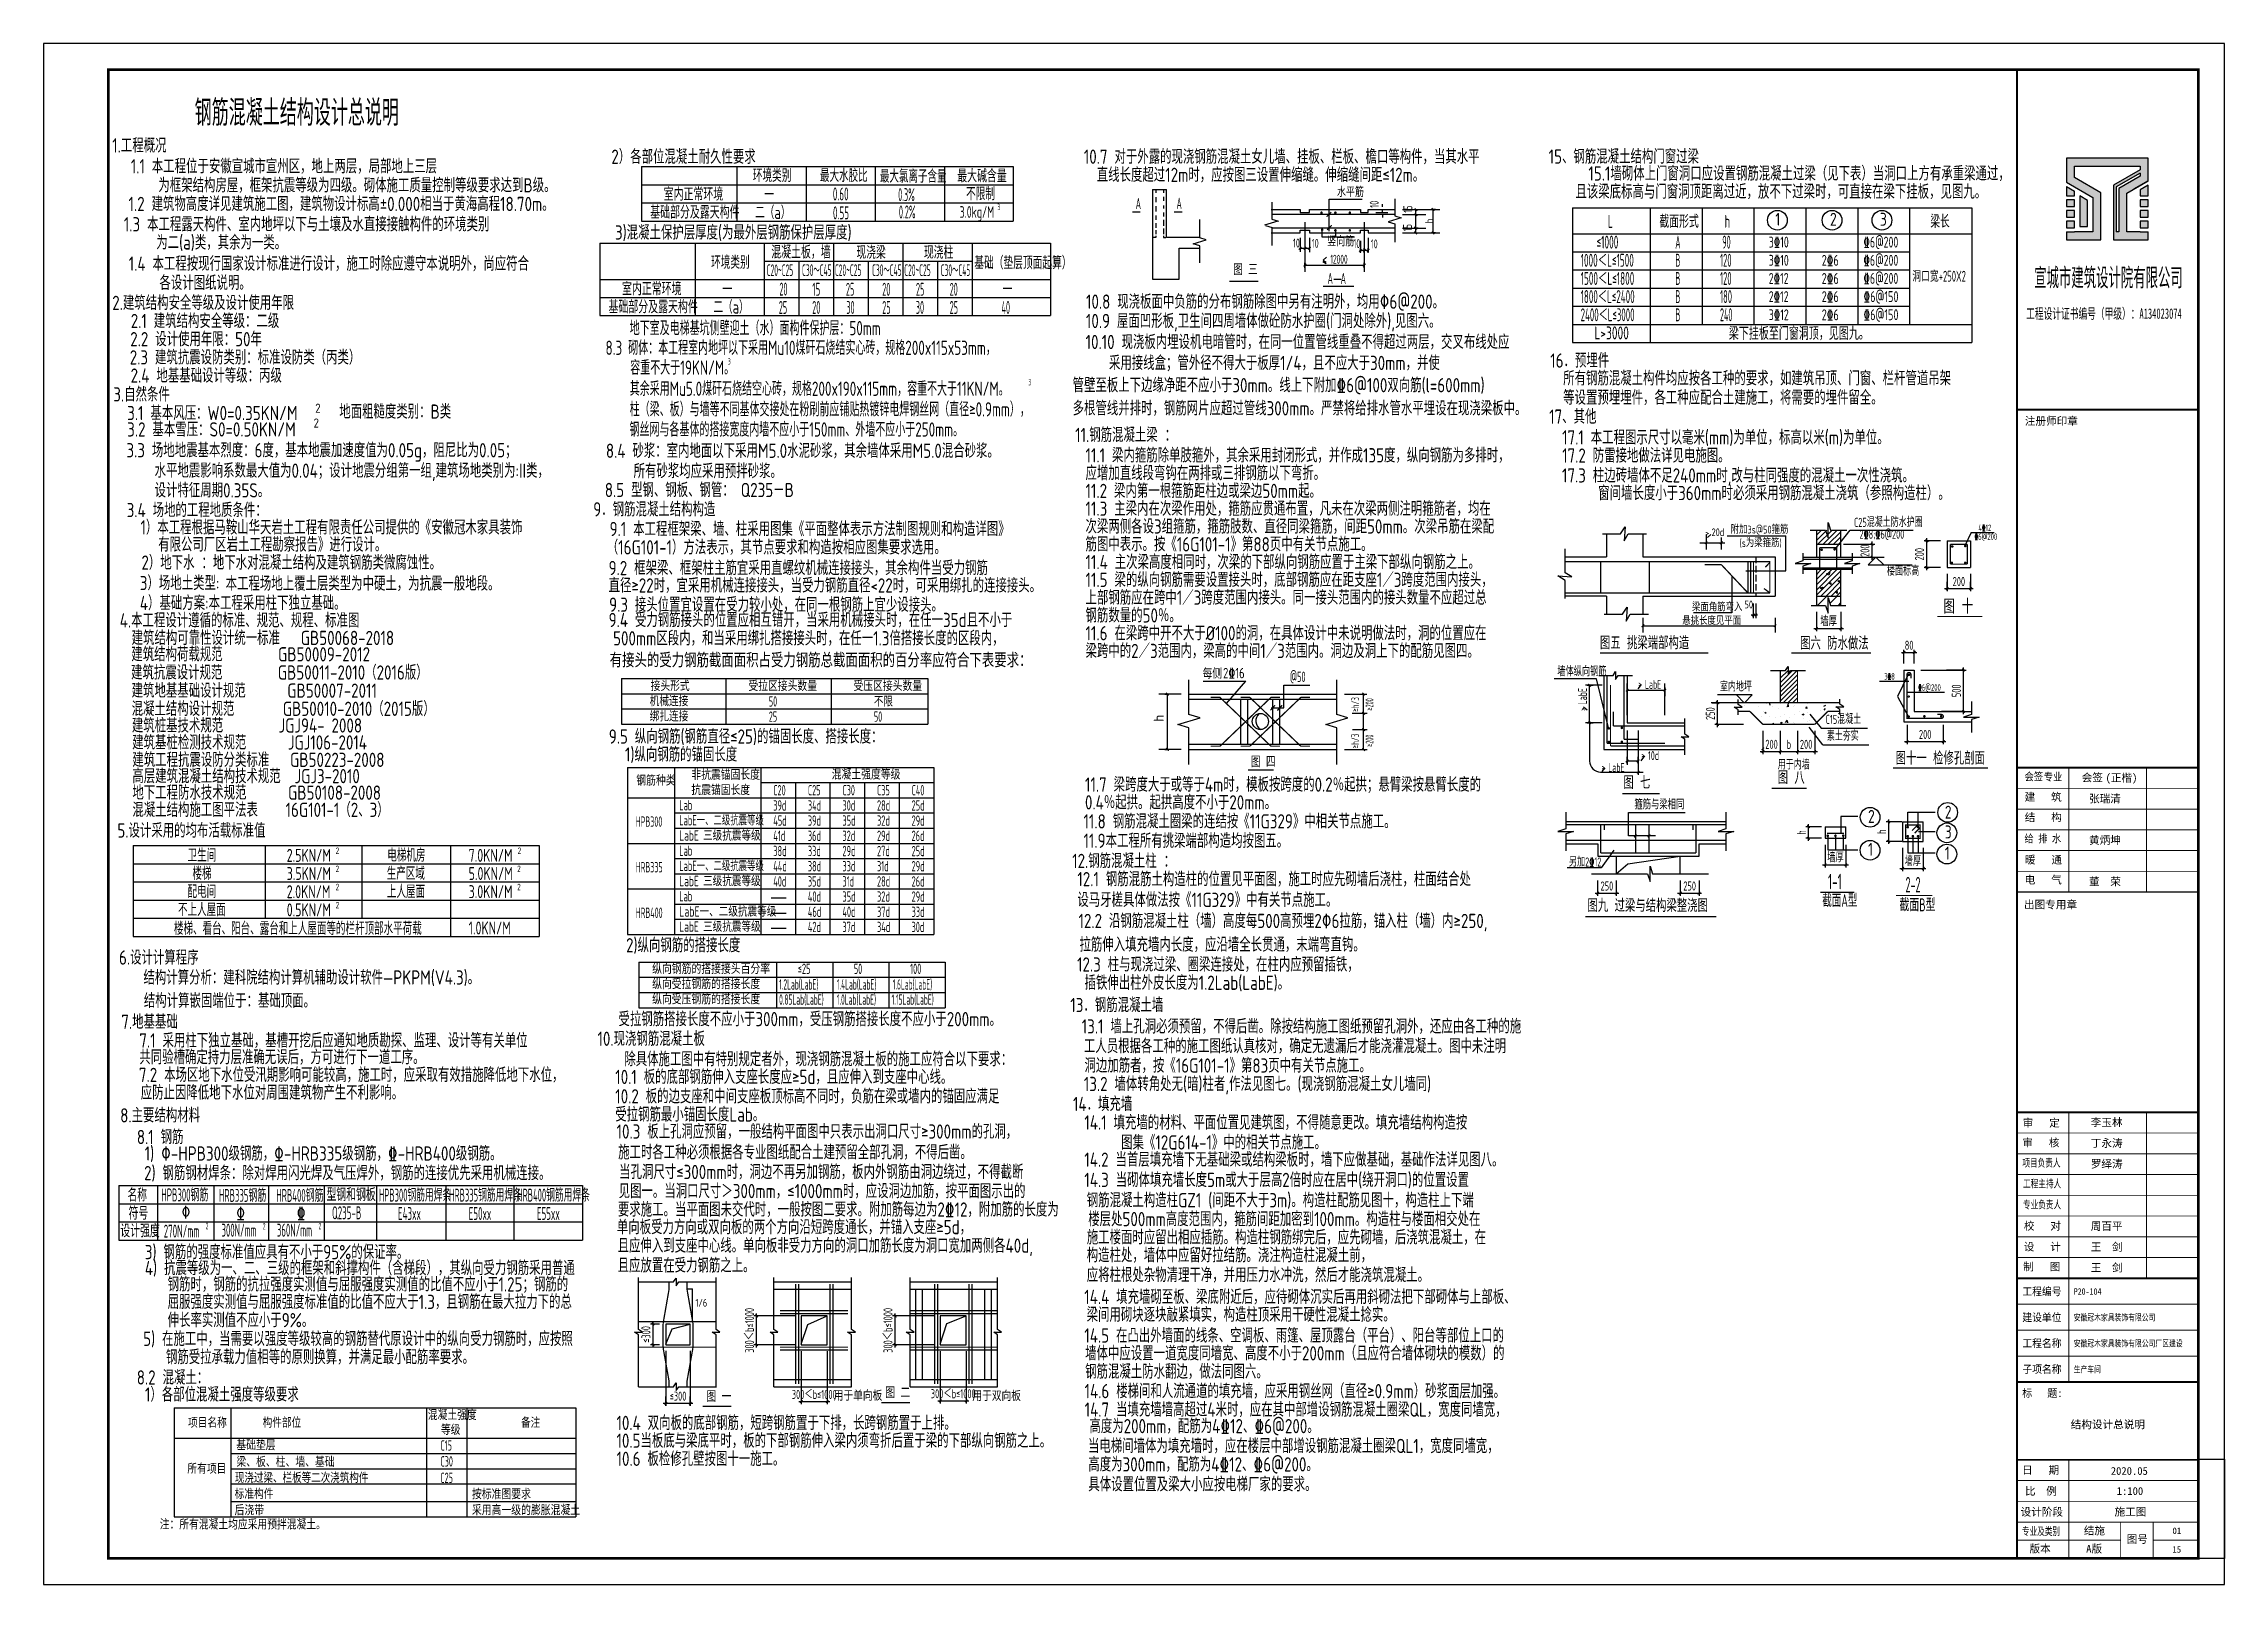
# Model space of a CAD drawing. Extents: x 8268344 to 8869063, y 669070 to 951310.
# Drawn here: x 8271344 to 8355444, y 891910 to 951310 of the extents above; entities that cross this region are included whole.
import ezdxf
from ezdxf.enums import TextEntityAlignment as Align

# ---------------------------------------------------------------- set-up
doc = ezdxf.new("R2010")
doc.units = 0
doc.header["$LTSCALE"] = 1000
for name, pattern in [('2', [18.5, 12, -3, 0.5, -3]), ('3', [5, 3, -2]), ('DASH', [0.35, 0.25, -0.1])]:
    doc.linetypes.add(name, pattern=pattern)
doc.layers.get('0').update_dxf_attribs({"linetype": 'CONTINUOUS'})
doc.layers.get('Defpoints').update_dxf_attribs({"linetype": 'CONTINUOUS'})
for name, color, linetype in [('AUDIT_I_080801173815-0', 253, 'CONTINUOUS'), ('BZ_标准图框', 7, 'CONTINUOUS'), ('D', 2, 'CONTINUOUS'), ('DIM', 3, 'CONTINUOUS'), ('LT', 2, 'CONTINUOUS'), ('PUB_TITLE', 255, 'CONTINUOUS'), ('REIN', 1, 'CONTINUOUS'), ('S_CL', 2, 'CONTINUOUS'), ('TEXT', 7, 'CONTINUOUS'), ('TK(图框线)', 45, 'CONTINUOUS'), ('梁__虚线', 4, '3'), ('檩条', 7, 'CONTINUOUS')]:
    doc.layers.add(name, color=color, linetype=linetype)
doc.layers.add('VHSoft_barcode', color=7, linetype='CONTINUOUS', plot=False)
doc.styles.add('-宋体', font='', dxfattribs={"width": 0.8})
doc.styles.add('_HZTXT', font='tssdeng.shx', dxfattribs={"width": 0.7, "bigfont": 'HZTXT.shx'})
doc.styles.add('AUDIT_I_080801173815-1', font='txt', dxfattribs={"width": 0.7, "height": 10, "bigfont": 'sft:黑体'})
doc.styles.add('HT', font='simhei.ttf')
doc.styles.add('HZTXT', font='tssdeng.shx', dxfattribs={"width": 0.75, "bigfont": 'HZTXT.shx'})
doc.styles.add('TSSD_Dimension', font='Tssdeng.shx', dxfattribs={"width": 0.7, "bigfont": 'tssdchn.shx'})
doc.styles.add('TSSD_REIN', font='Tssdeng.shx', dxfattribs={"width": 0.7, "bigfont": 'hztxt.shx'})
doc.styles.get('-宋体').set_extended_font_data('SimSun')
doc.dimstyles.new('TSSD_20_100', dxfattribs={"dimtxt": 350, "dimasz": 100, "dimexe": 100, "dimexo": 250, "dimgap": 100, "dimtad": 1, "dimdec": 0, "dimlfac": 0.2, "dimzin": 0, "dimdsep": 46, "dimtxsty": 'TSSD_Dimension', "dimblk": 'ARCHTICK', "dimblk1": 'ARCHTICK', "dimblk2": 'ARCHTICK', "dimcen": 0, "dimdle": 100, "dimclrt": 7, "dimadec": 0, "dimazin": 0, "dimtfac": 1, "dimtdec": 0, "dimtix": 1, "dimtmove": 2, "dimatfit": 3, "dimldrblk": 'ARCHTICK', "dimfxl": 0, "dimtolj": 1, "dimtzin": 0, "dimarcsym": 0})

msp = doc.modelspace()

# ---------------------------------------------------------------- texts
at = {"layer": 'D'}
for s, style, width, p in [('附加3s@50箍筋', '_HZTXT', 0.8, (8336404.4, 932422.3)), ('>  ', 'HZTXT', 0.75, (8335426.4, 932306.3)), ('20d', '_HZTXT', 0.8, (8335666.4, 932321.3)), ('(s为梁箍筋)', '_HZTXT', 0.8, (8336743.9, 931905.9)), ('梁面角筋弯入', '_HZTXT', 0.8, (8334913.4, 929431.3)), ('50', '_HZTXT', 0.8, (8336937.1, 929536.6)), ('悬挑长度见平面', '_HZTXT', 0.8, (8334536.3, 928906))]:
    msp.add_text(s, height=300, dxfattribs=dict(at, style=style, width=width)).set_placement(p)
at = {"layer": 'LT'}
for s, height, style, width, p in [('钢筋混凝土结构设计总说明', 1000.008, 'AUDIT_I_080801173815-1', 0.691008, (8277169.3, 948141.6)), ('1.工程概况', 550, 'TSSD_REIN', 0.8, (8273990.4, 947109)), ('15、钢筋混凝土结构门窗过梁', 550, 'TSSD_REIN', 0.8, (8329385.6, 946680.6)), ('水平筋', 342.02, 'TSSD_REIN', 0.750975, (8321220.3, 945398.4)), ('10', 341.99, 'TSSD_REIN', 0.576994, (8319520.6, 943449)), ('10', 342, 'TSSD_REIN', 0.576738, (8320246.6, 943438.7)), ('竖向筋', 342.01, 'TSSD_REIN', 0.750783, (8320845.9, 943498.5)), ('10', 341.99, 'TSSD_REIN', 0.577118, (8321852.7, 943430.1)), ('10', 341.98, 'TSSD_REIN', 0.57676, (8322522.8, 943418.2)), ('12000', 341.99, 'TSSD_REIN', 0.521972, (8320963.7, 942826.5)), ('2.建筑结构安全等级及设计使用年限', 550, 'TSSD_REIN', 0.8, (8273990.7, 941041.4)), ('16．预埋件', 550, 'TSSD_REIN', 0.8, (8329445.6, 938816.3)), ('3.自然条件', 550, 'TSSD_REIN', 0.8, (8274030.8, 937511.8)), ('17、其他', 550, 'TSSD_REIN', 0.8, (8329403.7, 936654.7)), ('11.钢筋混凝土梁 ：', 550, 'TSSD_REIN', 0.8, (8311125, 935948.3)), ('9．钢筋混凝土结构构造', 550, 'TSSD_REIN', 0.8, (8292539.9, 933079.9)), ('4.本工程设计遵循的标准、规范、规程、标准图 ', 550, 'TSSD_REIN', 0.8, (8274280.1, 928799.1)), ('>', 341.3, 'TSSD_REIN', 0.463572, (8332845, 926469.3)), ('LabE', 341.32, 'TSSD_REIN', 0.55519, (8333096.2, 926435.1)), ('图 四', 427.49, 'TSSD_REIN', 0.800154, (8317897.9, 923412.2)), ('>', 341.3, 'TSSD_REIN', 0.463539, (8331430.9, 923263.9)), ('LabE', 341.33, 'TSSD_REIN', 0.555098, (8331682.2, 923229.8)), ('>', 341.3, 'TSSD_REIN', 0.46357, (8332962.7, 923726.8)), ('10d', 341.3, 'TSSD_REIN', 0.566794, (8333213.9, 923692.7)), ('5.设计采用的均布活载标准值', 550, 'TSSD_REIN', 0.8, (8274189.7, 920697.2)), ('12.钢筋混凝土柱 ：', 550, 'TSSD_REIN', 0.8, (8311009.8, 919526.1)), ('6.设计计算程序 ', 550, 'TSSD_REIN', 0.8, (8274252.3, 915801.1)), ('13．钢筋混凝土墙', 550, 'TSSD_REIN', 0.8, (8310938, 913969.5)), ('7.地基基础', 550, 'TSSD_REIN', 0.8, (8274340.1, 913324)), ('10.现浇钢筋混凝土板', 550, 'TSSD_REIN', 0.8, (8292703.7, 912669.4)), ('8.主要结构材料', 550, 'TSSD_REIN', 0.8, (8274297.1, 909716)), ('14．填充墙', 550, 'TSSD_REIN', 0.8, (8311041.6, 910155.7)), ('1/6', 299.98, 'TSSD_REIN', 0.761763, (8296483.7, 902617.4)), ('图 一', 427.51, 'TSSD_REIN', 0.778783, (8296902.3, 898945.2)), ('图 二', 427.51, 'TSSD_REIN', 0.778696, (8303798.3, 899089.7))]:
    msp.add_text(s, height=height, dxfattribs=dict(at, style=style, width=width)).set_placement(p)
at = {"layer": 'LT', "color": 7}
for s, height, style, width, p in [('2）各部位混凝土耐久性要求', 550, 'TSSD_REIN', 0.8, (8293238.6, 946674.3)), ('10.7 对于外露的现浇钢筋混凝土女儿墙、挂板、栏板、檐口等构件，当其水平', 550, 'TSSD_REIN', 0.8, (8311458.6, 946674.5)), ('为框架结构房屋，框架抗震等级为四级。砌体施工质量控制等级要求达到B级。', 550, 'TSSD_REIN', 0.8, (8275769.3, 945572.7)), ('环境类别 ', 500, 'TSSD_REIN', 0.647316, (8298693.5, 945975.8)), ('最大水胶比', 500, 'TSSD_REIN', 0.700141, (8301284.7, 945973.7)), ('最大氯离子含量 ', 500, 'TSSD_REIN', 0.667786, (8303595.4, 945948.9)), ('最大碱含量', 500, 'TSSD_REIN', 0.69342, (8306578.5, 945960.6)), ('直线长度超过12m时，应按图三设置伸缩缝。伸缩缝间距≤12m。', 550, 'TSSD_REIN', 0.8, (8311958.6, 945975.9)), ('15.1墙砌体上门窗洞口应设置钢筋混凝土过梁（见下表）当洞口上方有承重梁通过，', 550, 'TSSD_REIN', 0.8, (8330917.6, 946027.2)), ('室内正常环境', 500, 'TSSD_REIN', 0.695456, (8295258.8, 945254.1)), ('一', 500, 'TSSD_REIN', 0.66485, (8299128.4, 945243.8)), ('0.60', 500, 'TSSD_REIN', 0.533203, (8301779.9, 945264.1)), ('0.3%', 500, 'TSSD_REIN', 0.468382, (8304300, 945238)), ('不限制', 500, 'TSSD_REIN', 0.706043, (8306919.4, 945270.8)), ('A', 427.5, 'TSSD_REIN', 0.463647, (8313457.2, 944930.6)), ('A', 427.5, 'TSSD_REIN', 0.46363, (8315031.9, 944937.3)), ('且该梁底标高与门窗洞顶距离过近，放不下过梁时，可直接在梁下挂板，见图九。', 550, 'TSSD_REIN', 0.8, (8330417.6, 945327.2)), ('    1.3 本工程露天构件、室内地坪以下与土壤及水直接接触构件的环境类别', 550, 'TSSD_REIN', 0.8, (8273369.4, 944069.7)), ('基础部分及露天构件', 500, 'TSSD_REIN', 0.695756, (8294737.1, 944560)), ('二（a）', 500, 'TSSD_REIN', 0.737541, (8298785.9, 944550.6)), ('0.55', 500, 'TSSD_REIN', 0.533203, (8301784.8, 944534.7)), ('0.2% ', 500, 'TSSD_REIN', 0.475, (8304327.5, 944570.2)), ('3.0kg/M', 450, 'TSSD_REIN', 0.642137, (8306668.6, 944594.5)), ('3', 250, 'TSSD_REIN', 0.523849, (8308122.9, 944888.8)), ('L', 500, 'TSSD_REIN', 0.56875, (8331668.3, 944207)), ('截面形式', 500, 'TSSD_REIN', 0.690356, (8333655.8, 944207)), ('h', 500, 'TSSD_REIN', 0.620455, (8336168.3, 944207)), ('1', 500, 'TSSD_REIN', 0.8, (8338125.9, 944287.2)), ('2', 500, 'TSSD_REIN', 0.8, (8340234.2, 944287.2)), ('3', 500, 'TSSD_REIN', 0.8, (8342159.2, 944287.2)), ('梁长', 500, 'TSSD_REIN', 0.677591, (8344105.8, 944207)), ('为二(a)类，其余为一类。', 550, 'TSSD_REIN', 0.8, (8275688.3, 943369.5)), ('3)混凝土保护层厚度(为最外层钢筋保护层厚度)', 550, 'TSSD_REIN', 0.8, (8293378.5, 943754.1)), ('≤1000', 500, 'TSSD_REIN', 0.545052, (8331230.8, 943407)), ('A', 500, 'TSSD_REIN', 0.426562, (8334268.3, 943407)), ('90', 500, 'TSSD_REIN', 0.468382, (8336080.8, 943407)), ('3\x8410', 420.01, 'TSSD_REIN', 0.691187, (8337873.3, 943447)), ('\x846@200', 420.01, 'TSSD_REIN', 0.688542, (8341527.5, 943447)), ('1.4 本工程按现行国家设计标准进行设计，施工时除应遵守本说明外，尚应符合', 550, 'TSSD_REIN', 0.8, (8274626.6, 942551.4)), ('环境类别 ', 500, 'TSSD_REIN', 0.647316, (8297084.1, 942628)), ('C20~C25', 450, 'TSSD_REIN', 0.4, (8299230.2, 942350.2)), ('混凝土板，墙', 500, 'TSSD_REIN', 0.694531, (8299404.8, 943023.9)), ('C30～C45', 450, 'TSSD_REIN', 0.4, (8300591.4, 942351.7)), ('C20~C25', 450, 'TSSD_REIN', 0.4, (8301860.8, 942351.7)), ('现浇梁', 500, 'TSSD_REIN', 0.685221, (8302690.3, 943011.5)), ('C30～C45', 450, 'TSSD_REIN', 0.4, (8303291.4, 942351.7)), ('C20~C25', 450, 'TSSD_REIN', 0.4, (8304533.7, 942351.7)), ('现浇柱', 500, 'TSSD_REIN', 0.688915, (8305290.3, 943011.5)), ('C30～C45', 450, 'TSSD_REIN', 0.4, (8305940.4, 942351.7)), ('基础（垫层顶面起算）', 500, 'TSSD_REIN', 0.6, (8307235.2, 942611.5)), ('图 三', 427.49, 'TSSD_REIN', 0.78574, (8317222.5, 942386.1)), ('1000＜L≤1500', 500, 'TSSD_REIN', 0.539651, (8330618.3, 942707)), ('B', 500, 'TSSD_REIN', 0.4875, (8334268.3, 942707)), ('120', 500, 'TSSD_REIN', 0.5005, (8335993.3, 942707)), ('3\x8410', 420.01, 'TSSD_REIN', 0.691187, (8337873.3, 942747)), ('2\x846', 420, 'TSSD_REIN', 0.714825, (8339915, 942744.7)), ('\x846@200', 420.01, 'TSSD_REIN', 0.688542, (8341527.5, 942747)), ('各设计图纸说明。', 550, 'TSSD_REIN', 0.8, (8275812.1, 941812.8)), ('室内正常环境', 500, 'TSSD_REIN', 0.695456, (8293649.4, 941606.2)), ('20', 500, 'TSSD_REIN', 0.468382, (8299719, 941596)), ('15', 500, 'TSSD_REIN', 0.530833, (8300985.7, 941589.2)), ('25', 500, 'TSSD_REIN', 0.468382, (8302285.7, 941589.2)), ('20', 500, 'TSSD_REIN', 0.468382, (8303685.7, 941589.2)), ('25', 500, 'TSSD_REIN', 0.468382, (8304985.7, 941589.2)), ('20', 500, 'TSSD_REIN', 0.468382, (8306285.7, 941589.2)), ('A  A', 427.49, 'TSSD_REIN', 0.488174, (8320857, 942045.7)), ('1500＜L≤1800', 500, 'TSSD_REIN', 0.539651, (8330618.3, 942007)), ('B', 500, 'TSSD_REIN', 0.4875, (8334268.3, 942007)), ('120', 500, 'TSSD_REIN', 0.5005, (8335993.3, 942007)), ('2\x8412', 420.01, 'TSSD_REIN', 0.691187, (8337873.3, 942047)), ('2\x846', 420, 'TSSD_REIN', 0.714825, (8339915, 942044.7)), ('\x846@200', 420.01, 'TSSD_REIN', 0.688542, (8341527.5, 942047)), ('洞口宽+250X2', 420.01, 'TSSD_REIN', 0.6, (8343407.8, 942132)), ('基础部分及露天构件', 500, 'TSSD_REIN', 0.695756, (8293127.7, 940912.1)), ('二（a）', 500, 'TSSD_REIN', 0.737541, (8297176.5, 940902.7)), ('一', 500, 'TSSD_REIN', 0.66485, (8297519, 941596)), ('25', 500, 'TSSD_REIN', 0.468382, (8299696.5, 940889.2)), ('20', 500, 'TSSD_REIN', 0.468382, (8300985.7, 940889.2)), ('30', 500, 'TSSD_REIN', 0.468382, (8302302.4, 940889.2)), ('25', 500, 'TSSD_REIN', 0.468382, (8303685.7, 940889.2)), ('30', 500, 'TSSD_REIN', 0.468382, (8304981.5, 940889.2)), ('25', 500, 'TSSD_REIN', 0.468382, (8306285.7, 940889.2)), ('40', 500, 'TSSD_REIN', 0.468382, (8308285.7, 940889.2)), ('一', 500, 'TSSD_REIN', 0.66485, (8308319, 941596)), ('10.8 现浇板面中负筋的分布钢筋除图中另有注明外，均用\x826@200。', 550, 'TSSD_REIN', 0.8, (8311543.4, 941088)), ('1800＜L≤2400', 500, 'TSSD_REIN', 0.529795, (8330618.3, 941307)), ('2400＜L≤3000', 500, 'TSSD_REIN', 0.520291, (8330618.3, 940607)), ('B', 500, 'TSSD_REIN', 0.4875, (8334268.3, 941307)), ('B', 500, 'TSSD_REIN', 0.4875, (8334268.3, 940607)), ('180', 500, 'TSSD_REIN', 0.5005, (8335993.3, 941307)), ('240', 500, 'TSSD_REIN', 0.463426, (8335993.3, 940607)), ('2\x8412', 420.01, 'TSSD_REIN', 0.691187, (8337873.3, 941347)), ('2\x846', 420, 'TSSD_REIN', 0.714825, (8339915, 941344.7)), ('\x846@150', 420.01, 'TSSD_REIN', 0.712702, (8341527.5, 941347)), ('\x846@150', 420.01, 'TSSD_REIN', 0.712702, (8341527.5, 940647)), ('  2.2 设计使用年限：50年 ', 550, 'TSSD_REIN', 0.8, (8274150.8, 939641.4)), ('  2.1 建筑结构安全等级：二级 ', 550, 'TSSD_REIN', 0.8, (8274170.7, 940341.4)), ('10.9 屋面凹形板,卫生间四周墙体做砼防水护圈(门洞处除外),见图六。', 550, 'TSSD_REIN', 0.8, (8311540, 940342.4)), ('L>3000', 500, 'TSSD_REIN', 0.670036, (8331149.8, 939907)), ('梁下挂板至门窗洞顶，见图九。', 500, 'TSSD_REIN', 0.771473, (8336334.4, 939888.3)), ('3\x8412', 420.01, 'TSSD_REIN', 0.691187, (8337873.3, 940647)), ('2\x846', 420, 'TSSD_REIN', 0.714825, (8339915, 940644.7)), ('10.10 现浇板内埋设机电暗管时，在同一位置管线重叠不得超过两层，交叉布线处应', 550, 'TSSD_REIN', 0.8, (8311528.5, 939532.5)), ('3', 250, 'TSSD_REIN', 0.523849, (8297732.9, 938938)), ('采用接线盒；管外径不得大于板厚1/4，且不应大于30mm，并使', 550, 'TSSD_REIN', 0.8, (8312428.8, 938724.1)), ('所有钢筋混凝土构件均应按各工种的要求，如建筑吊顶、门窗、栏杆管道吊架', 550, 'TSSD_REIN', 0.8, (8329945.6, 938130.5)), ('3', 250, 'TSSD_REIN', 0.523849, (8309320.9, 938135.1)), ('管壁至板上下边缘净距不应小于30mm。线上下附加\x846@100双向筋(l=600mm)', 550, 'TSSD_REIN', 0.8, (8311027.2, 937866.8)), ('等设置预埋埋件，各工种应配合土建施工，将需要的埋件留全。', 550, 'TSSD_REIN', 0.8, (8329945.6, 937387.4)), ('3.1 基本风压：W0=0.35KN/M', 550, 'TSSD_REIN', 0.8, (8274567, 936793.6)), ('2', 350, 'TSSD_REIN', 0.920846, (8281817.5, 937080)), ('  地面粗糙度类别：B类 ', 550, 'TSSD_REIN', 0.8, (8282211.1, 936849.5)), ('多根管线并排时，钢筋网片应超过管线300mm。严禁将给排水管水平埋设在现浇梁板中。', 550, 'TSSD_REIN', 0.8, (8311027.2, 936974.8)), ('3.2 基本雪压：S0=0.50KN/M', 550, 'TSSD_REIN', 0.8, (8274567, 936161)), ('2', 350, 'TSSD_REIN', 0.920846, (8281753.5, 936508.8)), ('17.1 本工程图示尺寸以毫米(mm)为单位，标高以米(m)为单位。', 550, 'TSSD_REIN', 0.8, (8329903.7, 935852.3)), ('3.3 场地地震基本烈度：6度，基本地震加速度值为0.05g，阻尼比为0.05；', 550, 'TSSD_REIN', 0.8, (8274538.2, 935358.9)), ('8.4 砂浆：室内地面以下采用M5.0水泥砂浆，其余墙体采用M5.0混合砂浆。', 550, 'TSSD_REIN', 0.8, (8293027.9, 935337.6)), ('11.1 梁内箍筋除单肢箍外，其余采用封闭形式，并作成135度，纵向钢筋为多排时，', 550, 'TSSD_REIN', 0.8, (8311525, 935162.6)), ('17.2 防雷接地做法详见电施图。', 550, 'TSSD_REIN', 0.8, (8329903.7, 935153.7)), ('8.5 型钢、钢板、钢管： Q235－B ', 550, 'TSSD_REIN', 0.8, (8292986.2, 933826.6)), ('所有砂浆均应采用预拌砂浆。', 550, 'TSSD_REIN', 0.8, (8294096.3, 934554.6)), ('11.2 梁内第一根箍筋距柱边或梁边50mm起。', 550, 'TSSD_REIN', 0.8, (8311525, 933791.2)), ('应增加直线段弯钩在两排或三排钢筋以下弯折。', 550, 'TSSD_REIN', 0.8, (8311525, 934476.9)), ('17.3 柱边砖墙体不足240mm时,改与柱同强度的混凝土一次性浇筑。', 550, 'TSSD_REIN', 0.8, (8329898.6, 934387.1)), ('3.4 场地的工程地质条件：', 550, 'TSSD_REIN', 0.8, (8274546.9, 933051.9)), ('11.3 主梁内在次梁作用处，箍筋应贯通布置，凡未在次梁两侧注明箍筋者，均在', 550, 'TSSD_REIN', 0.8, (8311525, 933105.5)), ('窗间墙长度小于360mm时必须采用钢筋混凝土浇筑（参照构造柱）。', 550, 'TSSD_REIN', 0.8, (8331296.9, 933707)), ('9.1 本工程框架梁、墙、柱采用图集《平面整体表示方法制图规则和构造详图》', 550, 'TSSD_REIN', 0.8, (8293169.4, 932323)), ('次梁两侧各设3组箍筋，箍筋肢数、直径同梁箍筋，间距50mm。次梁吊筋在梁配', 550, 'TSSD_REIN', 0.8, (8311525, 932419.8)), ('C25混凝土防水护圈', 350, 'TSSD_REIN', 0.650271, (8341159.6, 932679.2)), ('4\x8412', 250, 'TSSD_REIN', 0.641955, (8345956.4, 932516.9)), ('（16G101-1）方法表示，其节点要求和构造按相应图集要求选用。', 550, 'TSSD_REIN', 0.8, (8293063.6, 931614.2)), ('筋图中表示。按《16G101-1》第88页中有关节点施工。', 550, 'TSSD_REIN', 0.8, (8311525, 931734.1)), ('2%%1328;%%1326@200', 350, 'TSSD_REIN', 0.650271, (8341371.3, 932219.9)), ('\x846@200', 250, 'TSSD_REIN', 0.641955, (8345810.6, 932176.1)), ('2）地下水 ：地下水对混凝土结构及建筑钢筋类微腐蚀性。', 550, 'TSSD_REIN', 0.8, (8275116.5, 931027.7)), ('9.2 框架梁、框架柱主筋宜采用直螺纹机械连接接头，其余构件当受力钢筋', 550, 'TSSD_REIN', 0.8, (8293132.4, 930817.3)), ('11.4 主次梁高度相同时，次梁的下部纵向钢筋应置于主梁下部纵向钢筋之上。', 550, 'TSSD_REIN', 0.8, (8311525, 931048.3)), ('楼面标高', 350, 'TSSD_REIN', 0.660181, (8342427.9, 930798.6)), ('3）场地土类型:', 550, 'TSSD_REIN', 0.8, (8275052.9, 930238.9)), ('直径≥22时，宜采用机械连接接头，当受力钢筋直径<22时，可采用绑扎的连接接头。', 550, 'TSSD_REIN', 0.8, (8293132.4, 930146.3)), ('11.5 梁的纵向钢筋需要设置接头时，底部钢筋应在距支座1／3跨度范围内接头，', 550, 'TSSD_REIN', 0.8, (8311525, 930362.6)), ('上部钢筋应在跨中1／3跨度范围内接头。同一接头范围内的接头数量不应超过总', 550, 'TSSD_REIN', 0.8, (8311525, 929676.9)), ('9.4 受力钢筋接头的位置应相互错开，当采用机械接头时，在任一35d且不小于', 550, 'TSSD_REIN', 0.8, (8293133.4, 928814.8)), ('9.3 接头位置宜设置在受力较小处，在同一根钢筋上宜少设接头。', 550, 'TSSD_REIN', 0.8, (8293151.7, 929404.4)), ('钢筋数量的50％。', 550, 'TSSD_REIN', 0.8, (8311525, 928991.2)), ('图 十', 550, 'TSSD_REIN', 0.8, (8344609, 929339.3)), ('建筑结构可靠性设计统一标准   GB50068-2018', 550, 'TSSD_REIN', 0.8, (8274738.1, 928122.2)), ('500mm区段内，和当采用绑扎搭接接头时，在任一1.3倍搭接长度的区段内，', 550, 'TSSD_REIN', 0.8, (8293305.1, 928108.3)), ('11.6 在梁跨中开不大于%%c100的洞，在具体设计中未说明做法时，洞的位置应在', 550, 'TSSD_REIN', 0.8, (8311525, 928305.5)), ('图五 挑梁端部构造', 500, 'TSSD_REIN', 0.8, (8331362.4, 927961.4)), ('图六 防水做法', 500, 'TSSD_REIN', 0.8, (8339082.6, 927942.9)), ('建筑结构荷载规范        GB50009-2012', 550, 'TSSD_REIN', 0.8, (8274727.7, 927490.6)), ('有接头的受力钢筋截面面积占受力钢筋总截面面积的百分率应符合下表要求：', 550, 'TSSD_REIN', 0.869927, (8293173.3, 927261.9)), ('梁跨中的2／3范围内，梁高的中间1／3范围内。洞边及洞上下的配筋见图四。', 550, 'TSSD_REIN', 0.8, (8311525, 927619.8)), ('建筑抗震设计规范        GB50011-2010（2016版）', 550, 'TSSD_REIN', 0.8, (8274716.9, 926790.6)), ('接头形式', 400, 'TSSD_REIN', 0.750385, (8294756.1, 926348.9)), ('受拉区接头数量', 400, 'TSSD_REIN', 0.755834, (8298524.6, 926348.9)), ('受压区接头数量', 400, 'TSSD_REIN', 0.755852, (8302576, 926348.9)), ('每侧', 400, 'TSSD_REIN', 0.942431, (8316038.1, 926829.8)), ('2\x8416', 400, 'TSSD_REIN', 0.778303, (8316828.9, 926842)), ('@50', 400, 'TSSD_REIN', 0.567943, (8319409.3, 926700)), ('墙体纵向钢筋', 350, 'TSSD_REIN', 0.668929, (8329720.4, 926924.5)), ('3\x848', 250, 'TSSD_REIN', 0.641955, (8342327.5, 926790.7)), ('建筑地基基础设计规范      GB50007-2011', 550, 'TSSD_REIN', 0.8, (8274738.1, 926090.6)), ('混凝土结构设计规范       GB50010-2010（2015版）', 550, 'TSSD_REIN', 0.8, (8274738.1, 925390.6)), ('机械连接', 400, 'TSSD_REIN', 0.745901, (8294716.1, 925763.2)), ('50', 400, 'TSSD_REIN', 0.509026, (8299312.4, 925749.8)), ('不限', 400, 'TSSD_REIN', 0.764484, (8303363.9, 925749.8)), ('室内地坪', 350, 'TSSD_REIN', 0.650271, (8335992, 926338.2)), ('\x846@200', 250, 'TSSD_REIN', 0.641955, (8343636.2, 926361.3)), ('建筑桩基技术规范        JGJ94- 2008 ', 550, 'TSSD_REIN', 0.8, (8274747.9, 924747.3)), ('绑扎连接', 400, 'TSSD_REIN', 0.745901, (8294716.1, 925177.4)), ('25', 400, 'TSSD_REIN', 0.509026, (8299312.4, 925164.1)), ('50', 400, 'TSSD_REIN', 0.509119, (8303363.9, 925164.1)), ('C15混凝土', 350, 'TSSD_REIN', 0.650271, (8340060.8, 925082.5)), ('建筑基桩检测技术规范      JGJ106-2014', 550, 'TSSD_REIN', 0.8, (8274760.4, 924092.9)), ('9.5 纵向钢筋(钢筋直径≤25)的锚固长度、搭接长度：', 550, 'TSSD_REIN', 0.8, (8293138.9, 924321.2)), ('素土夯实', 350, 'TSSD_REIN', 0.650271, (8340114.4, 924439.4)), ('1)纵向钢筋的锚固长度', 550, 'TSSD_REIN', 0.8, (8293764.9, 923630.2)), ('用于内墙', 350, 'TSSD_REIN', 0.650271, (8338221.3, 923328.5)), ('图十一 检修孔剖面', 500, 'TSSD_REIN', 0.8, (8342765.8, 923514.8)), ('钢筋种类', 400, 'TSSD_REIN', 0.759518, (8294199.1, 922705)), ('抗震锚固长度', 400, 'TSSD_REIN', 0.754923, (8296323.7, 922339.3)), ('非抗震锚固长度', 400, 'TSSD_REIN', 0.755781, (8296323.7, 922925)), ('C20', 400, 'TSSD_REIN', 0.49454, (8299483.5, 922326.4)), ('C25', 400, 'TSSD_REIN', 0.49454, (8300816.9, 922326.4)), ('混凝土强度等级', 400, 'TSSD_REIN', 0.757558, (8301735.6, 922938)), ('C30', 400, 'TSSD_REIN', 0.494656, (8302150.1, 922326.4)), ('C35', 400, 'TSSD_REIN', 0.49454, (8303483.5, 922326.4)), ('C40', 400, 'TSSD_REIN', 0.49454, (8304816.9, 922326.4)), ('11.7 梁跨度大于或等于4m时，模板按跨度的0.2％起拱；悬臂梁按悬臂长度的', 550, 'TSSD_REIN', 0.8, (8311503.5, 922469.3)), ('图 七', 500, 'TSSD_REIN', 0.8, (8332265.8, 922573.9)), ('图 八', 500, 'TSSD_REIN', 0.8, (8338219.4, 922764.2)), ('Lab', 400, 'TSSD_REIN', 0.596899, (8295857.4, 921753.6)), ('39d', 400, 'TSSD_REIN', 0.566661, (8299483.5, 921740.6)), ('34d', 400, 'TSSD_REIN', 0.523071, (8300816.9, 921740.6)), ('30d', 400, 'TSSD_REIN', 0.523193, (8302150.1, 921740.6)), ('28d', 400, 'TSSD_REIN', 0.523071, (8303483.5, 921740.6)), ('25d', 400, 'TSSD_REIN', 0.523071, (8304816.9, 921740.6)), ('0.4％起拱。起拱高度不小于20mm。', 550, 'TSSD_REIN', 0.8, (8311503.5, 921783.6)), ('箍筋与梁相同', 350, 'TSSD_REIN', 0.679767, (8332691.4, 921793.2)), ('2', 500, 'TSSD_REIN', 0.8, (8341701.7, 921266.9)), ('2', 500, 'TSSD_REIN', 0.8, (8344661.9, 921428.8)), ('HPB300', 400, 'TSSD_REIN', 0.482018, (8294173.2, 921116.1)), ('LabE一、二级抗震等级', 400, 'TSSD_REIN', 0.6, (8295857.4, 921167.9)), ('LabE 三级抗震等级', 400, 'TSSD_REIN', 0.684719, (8295857.4, 920582.2)), ('45d', 400, 'TSSD_REIN', 0.523071, (8299483.5, 921154.9)), ('41d', 400, 'TSSD_REIN', 0.523071, (8299483.5, 920569.2)), ('36d', 400, 'TSSD_REIN', 0.523071, (8300816.9, 920569.2)), ('39d', 400, 'TSSD_REIN', 0.566661, (8300816.9, 921154.9)), ('35d', 400, 'TSSD_REIN', 0.523193, (8302150.1, 921154.9)), ('32d', 400, 'TSSD_REIN', 0.523193, (8302150.1, 920569.2)), ('32d', 400, 'TSSD_REIN', 0.523071, (8303483.5, 921154.9)), ('29d', 400, 'TSSD_REIN', 0.523071, (8303483.5, 920569.2)), ('29d', 400, 'TSSD_REIN', 0.523071, (8304816.9, 921154.9)), ('26d', 400, 'TSSD_REIN', 0.566661, (8304816.9, 920569.2)), ('11.8 钢筋混凝土圈梁的连结按《11G329》中相关节点施工。', 550, 'TSSD_REIN', 0.8, (8311446, 921051.4)), ('11.9本工程所有挑梁端部构造均按图五。', 550, 'TSSD_REIN', 0.8, (8311446, 920302.3)), ('3', 500, 'TSSD_REIN', 0.8, (8344661.9, 920667.3)), ('卫生间', 500, 'TSSD_REIN', 0.7, (8276897.7, 919769.8)), ('2.5KN/M ', 500, 'TSSD_REIN', 0.7, (8280720.1, 919764.4)), ('2', 250, '_HZTXT', 0.7, (8282608.2, 920070)), ('电梯机房', 500, 'TSSD_REIN', 0.7, (8284597.9, 919769.8)), ('7.0KN/M ', 500, 'TSSD_REIN', 0.7, (8287735.3, 919764.4)), ('2', 250, '_HZTXT', 0.7, (8289626.4, 920070)), ('Lab', 400, 'TSSD_REIN', 0.596899, (8295857.4, 919996.4)), ('38d', 400, 'TSSD_REIN', 0.523071, (8299483.5, 919983.5)), ('33d', 400, 'TSSD_REIN', 0.523071, (8300816.9, 919983.5)), ('29d', 400, 'TSSD_REIN', 0.523193, (8302150.1, 919983.5)), ('27d', 400, 'TSSD_REIN', 0.523071, (8303483.5, 919983.5)), ('25d', 400, 'TSSD_REIN', 0.523071, (8304816.9, 919983.5)), ('1', 500, 'TSSD_REIN', 0.8, (8341700.6, 919997.3)), ('1', 500, 'TSSD_REIN', 0.8, (8344661.9, 919850.6)), ('楼梯', 500, 'TSSD_REIN', 0.7, (8277085.1, 919069.8)), ('3.5KN/M ', 500, 'TSSD_REIN', 0.7, (8280719.3, 919064.4)), ('2', 250, '_HZTXT', 0.7, (8282606.5, 919370)), ('生产区域', 500, 'TSSD_REIN', 0.7, (8284577.2, 919069.8)), ('5.0KN/M ', 500, 'TSSD_REIN', 0.7, (8287735.3, 919064.4)), ('2', 250, '_HZTXT', 0.7, (8289605.8, 919370)), ('HRB335', 400, 'TSSD_REIN', 0.482018, (8294173.2, 919358.9)), ('LabE一、二级抗震等级', 400, 'TSSD_REIN', 0.6, (8295857.4, 919410.7)), ('LabE 三级抗震等级', 400, 'TSSD_REIN', 0.684719, (8295857.4, 918825)), ('44d', 400, 'TSSD_REIN', 0.523071, (8299483.5, 919397.8)), ('40d', 400, 'TSSD_REIN', 0.566661, (8299483.5, 918812.1)), ('38d', 400, 'TSSD_REIN', 0.523071, (8300816.9, 919397.8)), ('35d', 400, 'TSSD_REIN', 0.523071, (8300816.9, 918812.1)), ('33d', 400, 'TSSD_REIN', 0.523193, (8302150.1, 919397.8)), ('31d', 400, 'TSSD_REIN', 0.566793, (8302150.1, 918812.1)), ('28d', 400, 'TSSD_REIN', 0.523071, (8303483.5, 918812.1)), ('31d', 400, 'TSSD_REIN', 0.566661, (8303483.5, 919397.8)), ('29d', 400, 'TSSD_REIN', 0.523071, (8304816.9, 919397.8)), ('26d', 400, 'TSSD_REIN', 0.523071, (8304816.9, 918812.1)), ('12.1 钢筋混筋土构造柱的位置见平面图，施工时应先砌墙后浇柱，柱面结合处', 550, 'TSSD_REIN', 0.8, (8311210.1, 918823.5)), ('另加2\x8412', 350, 'TSSD_REIN', 0.666977, (8330163.2, 919584)), ('配电间', 500, 'TSSD_REIN', 0.7, (8276894.9, 918369.8)), ('2.0KN/M ', 500, 'TSSD_REIN', 0.7, (8280719.3, 918364.4)), ('2', 250, '_HZTXT', 0.7, (8282606.5, 918670)), ('上人屋面', 500, 'TSSD_REIN', 0.7, (8284586, 918369.8)), ('3.0KN/M ', 500, 'TSSD_REIN', 0.7, (8287735.3, 918364.5)), ('2', 250, '_HZTXT', 0.7, (8289605.8, 918670)), ('Lab', 400, 'TSSD_REIN', 0.596899, (8295857.4, 918239.3)), ('40d', 400, 'TSSD_REIN', 0.523071, (8300816.9, 918226.4)), ('35d', 400, 'TSSD_REIN', 0.523193, (8302150.1, 918226.4)), ('32d', 400, 'TSSD_REIN', 0.523071, (8303483.5, 918226.4)), ('29d', 400, 'TSSD_REIN', 0.523071, (8304816.9, 918226.4)), ('设马牙槎具体做法按《11G329》中有关节点施工。', 550, 'TSSD_REIN', 0.8, (8311210.1, 918023.5)), ('图九 过梁与结构梁整浇图', 500, 'TSSD_REIN', 0.8, (8330884.6, 917832.3)), ('截面A型', 500, 'TSSD_REIN', 0.588352, (8339936.1, 918022.6)), ('截面B型', 500, 'TSSD_REIN', 0.609593, (8342913.6, 917856.8)), ('不上人屋面 ', 500, 'TSSD_REIN', 0.7, (8276527.1, 917669.8)), ('0.5KN/M ', 500, 'TSSD_REIN', 0.7, (8280719.3, 917664.5)), ('2', 250, '_HZTXT', 0.7, (8282606.5, 917970)), ('HRB400', 400, 'TSSD_REIN', 0.482018, (8294173.2, 917601.8)), ('LabE一、二级抗震等级', 400, 'TSSD_REIN', 0.711891, (8295857.4, 917653.6)), ('46d', 400, 'TSSD_REIN', 0.523071, (8300816.9, 917640.6)), ('40d', 400, 'TSSD_REIN', 0.566793, (8302150.1, 917640.6)), ('37d', 400, 'TSSD_REIN', 0.523071, (8303483.5, 917640.6)), ('33d', 400, 'TSSD_REIN', 0.523071, (8304816.9, 917640.6)), ('12.2 沿钢筋混凝土柱（墙）高度每500高预埋2\x826拉筋，锚入柱（墙）内≥250,', 550, 'TSSD_REIN', 0.8, (8311254.1, 917211.2)), ('楼梯、看台、阳台、露台和上人屋面等的栏杆顶部水平荷载', 500, 'TSSD_REIN', 0.7, (8276370.2, 916948.8)), ('1.0KN/M ', 500, 'TSSD_REIN', 0.7, (8287735.3, 916964.5)), ('2)纵向钢筋的搭接长度', 550, 'TSSD_REIN', 0.8, (8293805.6, 916275)), ('LabE 三级抗震等级', 400, 'TSSD_REIN', 0.684719, (8295857.4, 917067.9)), ('42d', 400, 'TSSD_REIN', 0.523071, (8300816.9, 917054.9)), ('37d', 400, 'TSSD_REIN', 0.523193, (8302150.1, 917054.9)), ('34d', 400, 'TSSD_REIN', 0.523071, (8303483.5, 917054.9)), ('30d', 400, 'TSSD_REIN', 0.566661, (8304816.9, 917054.9)), ('拉筋伸入填充墙内长度，应沿墙全长贯通，末端弯直钩。', 550, 'TSSD_REIN', 0.8, (8311292.4, 916299.1)), ('纵向钢筋的搭接接头百分率', 400, 'TSSD_REIN', 0.758404, (8294811.1, 915442)), ('12.3 柱与现浇过梁、圈梁连接处，在柱内应预留插铁， ', 550, 'TSSD_REIN', 0.8, (8311198.3, 915533)), ('结构计算分析：建科院结构计算机辅助设计软件—PKPM(V4.3)。', 550, 'TSSD_REIN', 0.8, (8275193, 915031.8)), ('纵向受拉钢筋的搭接长度', 400, 'TSSD_REIN', 0.757632, (8294811.1, 914856.2)), ('1.2Lab(LabE)', 400, 'TSSD_REIN', 0.45, (8299708.7, 914841)), ('≤25', 400, 'TSSD_REIN', 0.618209, (8300425.1, 915442)), ('1.4Lab(LabE)', 400, 'TSSD_REIN', 0.45, (8301932.7, 914841)), ('50', 400, 'TSSD_REIN', 0.509119, (8302591.8, 915442)), ('1.6Lab(LabE)', 400, 'TSSD_REIN', 0.45, (8304089.4, 914841)), ('100', 400, 'TSSD_REIN', 0.544058, (8304758.5, 915442)), ('插铁伸出柱外皮长度为1.2Lab(LabE)。', 550, 'TSSD_REIN', 0.8, (8311487.4, 914829)), ('纵向受压钢筋的搭接长度', 400, 'TSSD_REIN', 0.757632, (8294811.1, 914270.5)), ('0.85Lab(LabE)', 400, 'TSSD_REIN', 0.45, (8299708.7, 914255.2)), ('1.0Lab(LabE)', 400, 'TSSD_REIN', 0.45, (8301932.7, 914255.2)), ('1.15Lab(LabE)', 400, 'TSSD_REIN', 0.45, (8304045.3, 914255.2)), ('受拉钢筋搭接长度不应小于300mm，受压钢筋搭接长度不应小于200mm。', 550, 'TSSD_REIN', 0.8, (8293514.1, 913426.8)), ('13.1 墙上孔洞必须预留，不得后凿。除按结构施工图纸预留孔洞外，还应由各工种的施', 550, 'TSSD_REIN', 0.8, (8311378.7, 913146)), ('共同验槽确定持力层准确无误后，方可进行下一道工序。', 550, 'TSSD_REIN', 0.8, (8275035.1, 911959.3)), ('除具体施工图中有特别规定者外，现浇钢筋混凝土板的施工应符合以下要求：', 550, 'TSSD_REIN', 0.8, (8293738.2, 911883.7)), ('工人员根据各工种的施工图纸认真核对，确定无遗漏后才能浇灌混凝土。图中未注明', 550, 'TSSD_REIN', 0.8, (8311463.7, 912387.4)), ('7.2 本场区地下水位受汛期影响可能较高，施工时，应采取有效措施降低地下水位，', 550, 'TSSD_REIN', 0.8, (8275019.8, 911277)), ('10.1 板的底部钢筋伸入支座长度应≥5d，且应伸入到支座中心线。', 550, 'TSSD_REIN', 0.8, (8293389.4, 911198)), ('洞边加筋者，按《16G101-1》第83页中有关节点施工。', 550, 'TSSD_REIN', 0.8, (8311484.6, 911638.1)), ('应防止因降低地下水位对周围建筑物产生不利影响。', 550, 'TSSD_REIN', 0.8, (8275089.9, 910593.6)), ('10.2 板的边支座和中间支座板顶标高不同时，负筋在梁或墙内的锚固应满足', 550, 'TSSD_REIN', 0.8, (8293389.4, 910450.3)), ('13.2 墙体转角处无(暗)柱者,作法见图七。(现浇钢筋混凝土女儿墙同)', 550, 'TSSD_REIN', 0.8, (8311459.9, 910926.2)), ('受拉钢筋最小锚固长度Lab。', 550, 'TSSD_REIN', 0.8, (8293389.4, 909750.3)), ('14.1 填充墙的材料、平面位置见建筑图，不得随意更改。填充墙结构构造按', 550, 'TSSD_REIN', 0.8, (8311480.4, 909439.3)), ('8.1 钢筋', 550, 'TSSD_REIN', 0.8, (8274939.5, 908881.8)), ('10.3 板上孔洞应预留，一般结构平面图中只表示出洞口尺寸≥300mm的孔洞，', 550, 'TSSD_REIN', 0.8, (8293439.9, 909092.8)), ('图集《12G614-1》中的相关节点施工。', 550, 'TSSD_REIN', 0.8, (8312899.2, 908672.8)), ('1) \x82-HPB300级钢筋，\x83-HRB335级钢筋，\x84-HRB400级钢筋。', 550, 'TSSD_REIN', 0.8, (8275241.3, 908246.2)), ('施工时各工种必须根据各专业图纸配合土建预留全部孔洞，不得后凿。', 550, 'TSSD_REIN', 0.8, (8293500.8, 908292.8)), ('14.2 当首层填充墙下无基础梁或结构梁板时，墙下应做基础，基础作法详见图八。', 550, 'TSSD_REIN', 0.8, (8311478.7, 908008.9)), ('2) 钢筋钢材焊条：除对焊用闪光焊及气压焊外，钢筋的连接优先采用机械连接。', 550, 'TSSD_REIN', 0.8, (8275219.7, 907492)), ('当孔洞尺寸≤300mm时，洞边不再另加钢筋，板内外钢筋由洞边绕过，不得截断', 550, 'TSSD_REIN', 0.8, (8293539.9, 907533.9)), ('14.3 当砌体填充墙长度5m或大于层高2倍时应在居中(绕开洞口)的位置设置', 550, 'TSSD_REIN', 0.8, (8311479.6, 907227.6)), ('名称', 500, 'TSSD_REIN', 0.680357, (8274581.9, 906668)), ('HPB300钢筋', 500, 'TSSD_REIN', 0.510653, (8275884.3, 906673.6)), ('HRB335钢筋', 500, 'TSSD_REIN', 0.510653, (8278103.7, 906656)), ('HRB400钢筋', 500, 'TSSD_REIN', 0.510653, (8280313.8, 906656)), ('型钢和钢板', 500, 'TSSD_REIN', 0.690107, (8282254, 906685)), ('HPB300钢筋用焊条', 500, 'TSSD_REIN', 0.5, (8284273.8, 906667.4)), ('HRB335钢筋用焊条', 500, 'TSSD_REIN', 0.5, (8286983.5, 906667.4)), ('HRB400钢筋用焊条', 500, 'TSSD_REIN', 0.5, (8289612, 906667.4)), ('要求施工。当平面图未交代时，一般按图二要求。附加筋每边为2\x8412，附加筋的长度为', 550, 'TSSD_REIN', 0.8, (8293491.2, 906086.1)), ('见图一。当洞口尺寸＞300mm，≤1000mm时，应设洞边加筋，按平面图示出的', 550, 'TSSD_REIN', 0.8, (8293521.1, 906796.8)), ('钢筋混凝土构造柱GZ1 (间距不大于3m)。构造柱配筋见图十，构造柱上下端', 550, 'TSSD_REIN', 0.8, (8311572.2, 906444.1)), ('设计强度', 500, 'TSSD_REIN', 0.691742, (8274301.7, 905290)), ('符号', 500, 'TSSD_REIN', 0.688791, (8274620.7, 905967.4)), ('270N/mm', 500, 'TSSD_REIN', 0.523849, (8275975.7, 905279.3)), ('\x82', 500, '_HZTXT', 0.8, (8276661.2, 906009.2)), ('2', 250, 'TSSD_REIN', 0.523849, (8277597.1, 905602.9)), ('300N/mm', 500, 'TSSD_REIN', 0.510417, (8278206.1, 905315.1)), ('\x83', 500, '_HZTXT', 0.8, (8278774.4, 905971)), ('2', 250, 'TSSD_REIN', 0.523849, (8279796.6, 905591.4)), ('360N/mm', 500, 'TSSD_REIN', 0.510417, (8280341.4, 905315.1)), ('\x84', 500, '_HZTXT', 0.8, (8281105.1, 905971)), ('2', 250, 'TSSD_REIN', 0.523849, (8281946.3, 905597.7)), ('Q235-B', 500, 'TSSD_REIN', 0.523849, (8282467.8, 905984.4)), ('E43xx', 500, 'TSSD_REIN', 0.523849, (8285010.4, 905956.4)), ('E50xx', 500, 'TSSD_REIN', 0.523849, (8287736.9, 905956.4)), ('E55xx', 500, 'TSSD_REIN', 0.523849, (8290365.4, 905956.4)), ('单向板受力方向或双向板的两个方向沿短跨度通长，并锚入支座≥5d，', 550, 'TSSD_REIN', 0.8, (8293450.6, 905408.1)), ('楼层处500mm高度范围内，箍筋间距加密到100mm。构造柱与楼面相交处在', 550, 'TSSD_REIN', 0.8, (8311629.1, 905716.6)), ('3) 钢筋的强度标准值应具有不小于95%的保证率。', 550, 'TSSD_REIN', 0.8, (8275248.1, 904445.3)), ('且应伸入到支座中心线。单向板非受力方向的洞口加筋长度为洞口宽加两侧各40d,', 550, 'TSSD_REIN', 0.8, (8293480.2, 904693.8)), ('构造柱处，墙体中应留好拉结筋。浇注构造柱混凝土前，', 550, 'TSSD_REIN', 0.8, (8311572.2, 904327.3)), ('施工楼面时应留出相应插筋。构造柱钢筋绑完后，应先砌墙，后浇筑混凝土，在', 550, 'TSSD_REIN', 0.8, (8311572.2, 905013)), ('4) 抗震等级为一、二、三级的框架和斜撑构件（含梯段），其纵向受力钢筋采用普通', 550, 'TSSD_REIN', 0.8, (8275248.1, 903830.8)), ('且应放置在受力钢筋之上。', 550, 'TSSD_REIN', 0.8, (8293480.2, 903930.1)), ('应将柱根处杂物清理干净，并用压力水冲洗，然后才能浇筑混凝土。', 550, 'TSSD_REIN', 0.8, (8311572.2, 903561.4)), ('钢筋时，钢筋的抗拉强度实测值与屈服强度实测值的比值不应小于1.25；钢筋的', 550, 'TSSD_REIN', 0.8, (8276126.8, 903200.5)), ('14.4 填充墙砌至板、梁底附近后，应待砌体沉实后再用斜砌法把下部砌体与上部板、', 550, 'TSSD_REIN', 0.8, (8311476.2, 902716.9)), ('伸长率实测值不应小于9%%%。', 550, 'TSSD_REIN', 0.8, (8276126.8, 901821.4)), ('屈服强度实测值与屈服强度标准值的比值不应大于1.3，且钢筋在最大拉力下的总', 550, 'TSSD_REIN', 0.8, (8276126.8, 902525.7)), ('梁间用砌块逐块敲紧填实，构造柱顶采用干硬性混凝土捻实。', 550, 'TSSD_REIN', 0.8, (8311568.4, 902031.2)), ('5) 在施工中，当需要以强度等级较高的钢筋替代原设计中的纵向受力钢筋时，应按照', 550, 'TSSD_REIN', 0.8, (8275183.2, 901101.2)), ('14.5 在凸出外墙面的线条、空调板、雨篷、屋顶露台（平台）、阳台等部位上口的', 550, 'TSSD_REIN', 0.8, (8311480, 901228.1)), ('钢筋受拉承载力值相等的原则换算，并满足最小配筋率要求。', 550, 'TSSD_REIN', 0.8, (8276061.9, 900397.7)), ('墙体中应设置一道宽度同墙宽、高度不小于200mm（且应符合墙体砌块的模数）的', 550, 'TSSD_REIN', 0.8, (8311511.5, 900542.4)), ('8.2 混凝土：', 550, 'TSSD_REIN', 0.8, (8274936.8, 899611.4)), ('钢筋混凝土防水翻边，做法同图六。', 550, 'TSSD_REIN', 0.8, (8311511.5, 899838.1)), ('1）各部位混凝土强度等级要求', 550, 'TSSD_REIN', 0.8, (8275252.4, 898955.7)), ('用于单向板', 400, 'TSSD_REIN', 0.750189, (8301812.4, 898987.7)), ('用于双向板', 400, 'TSSD_REIN', 0.750115, (8307159.1, 898978)), ('14.6 楼梯间和人流通道的填充墙，应采用钢丝网（直径≥0.9mm）砂浆面层加强。', 550, 'TSSD_REIN', 0.8, (8311487.8, 899084.7)), ('项目名称', 400, 'TSSD_REIN', 0.750455, (8276909, 897945.1)), ('构件部位', 400, 'TSSD_REIN', 0.742856, (8279790.7, 897945.1)), ('混凝土强度', 400, 'TSSD_REIN', 0.753641, (8286161, 898245.1)), ('备注', 400, 'TSSD_REIN', 0.733541, (8289760.4, 897945.1)), ('10.4 双向板的底部钢筋，短跨钢筋置于下排，长跨钢筋置于上排。', 550, 'TSSD_REIN', 0.8, (8293436.1, 897859.6)), ('14.7 当填充墙墙高超过4米时，应在其中部增设钢筋混凝土圈梁QL，宽度同墙宽，', 550, 'TSSD_REIN', 0.8, (8311492.1, 898373.4)), ('高度为200mm，配筋为4%%13212、%%1326@200。', 550, 'TSSD_REIN', 0.8, (8311675.5, 897734.9)), ('基础垫层', 400, 'TSSD_REIN', 0.754924, (8278777.9, 897080.7)), ('C15', 400, 'TSSD_REIN', 0.533265, (8286647.4, 897065.7)), ('等级', 399.99, 'TSSD_REIN', 0.748839, (8286669.5, 897672.4)), ('10.5当板底与梁底平时，板的下部钢筋伸入梁内须弯折后置于梁的下部纵向钢筋之上。', 550, 'TSSD_REIN', 0.8, (8293436.1, 897173.9)), ('当电梯间墙体为填充墙时，应在楼层中部增设钢筋混凝土圈梁QL1，宽度同墙宽，', 550, 'TSSD_REIN', 0.8, (8311618.7, 896971.2)), ('所有项目', 400, 'TSSD_REIN', 0.784994, (8276884.3, 896171.3)), ('梁、板、柱、墙、基础', 400, 'TSSD_REIN', 0.758087, (8278777.9, 896435.9)), ('C30', 400, 'TSSD_REIN', 0.494482, (8286647.4, 896451.9)), ('10.6 板检修孔壁按图十一施工。', 550, 'TSSD_REIN', 0.8, (8293439.3, 896475.5)), ('高度为300mm，配筋为4%%13212、%%1326@200。 ', 550, 'TSSD_REIN', 0.8, (8311632.6, 896260.5)), ('现浇过梁、栏板等二次浇筑构件', 400, 'TSSD_REIN', 0.766327, (8278718.8, 895821.9)), ('C25', 400, 'TSSD_REIN', 0.494482, (8286642.3, 895817.8)), ('具体设置位置及梁大小应按电梯厂家的要求。', 550, 'TSSD_REIN', 0.8, (8311632.6, 895492.6)), ('标准构件', 400, 'TSSD_REIN', 0.750385, (8278708.7, 895197.1)), ('后浇带', 400, 'TSSD_REIN', 0.759051, (8278708.7, 894572.8)), ('按标准图要求', 400, 'TSSD_REIN', 0.758877, (8287861.4, 895190.9)), ('采用高一级的膨胀混凝土', 400, 'TSSD_REIN', 0.758659, (8287861.4, 894575.3))]:
    msp.add_text(s, height=height, dxfattribs=dict(at, style=style, width=width)).set_placement(p)
at = {"layer": 'LT', "color": 1, "style": 'TSSD_REIN', "width": 0.8}
for s, p in [('1.1 本工程位于安徽宣城市宣州区，地上两层，局部地上三层', (8274705.1, 946306.6)), ('1.2 建筑物高度详见建筑施工图，建筑物设计标高%%P0.000相当于黄海高程18.70m。', (8274620, 944854.3)), ('  2.3 建筑抗震设防类别：标准设防类（丙类）       ', (8274130.5, 938937.9)), ('  2.4 地基基础设计等级：丙级', (8274165.4, 938237.9)), ('1）本工程根据马鞍山华天岩土工程有限责任公司提供的《安徽冠木家具装饰', (8275079, 932383.5)), ('有限公司厂区岩土工程勘察报告》进行设计。', (8275761.7, 931722.4)), ('本工程场地上覆土层类型为中硬土，为抗震一般地段。', (8278363.7, 930219.5)), ('4）基础方案:本工程采用柱下独立基础。', (8275055.6, 929469.7)), (' 结构计算嵌固端位于：基础顶面。 ', (8274942.4, 914135.8)), ('7.1 采用柱下独立基础，基槽开挖后应通知地质勘探、监理、设计等有关单位', (8275035.1, 912602.7))]:
    msp.add_text(s, height=550, dxfattribs=at).set_placement(p)
at = {"layer": 'LT', "style": 'TSSD_REIN'}
for s, height, width, p in [('10', 341.97, 0.577065, (8322828.6, 944981.7)), ('15', 342, 0.576993, (8324125.7, 944789.7)), ('h', 342, 0.674479, (8324955, 944386.7)), ('15', 342, 0.576969, (8324113.7, 944072.4)), ('LabE', 341.34, 0.555042, (8330864.1, 925835.2)), ('h', 400, 0.963401, (8314546.8, 925164.2)), ('>', 341.3, 0.463587, (8330850.4, 925586.9))]:
    msp.add_text(s, height=height, rotation=90, dxfattribs=dict(at, width=width)).set_placement(p)
at = {"layer": 'LT', "color": 7, "style": 'TSSD_REIN'}
for s, width, p in [('≥h/3', 0.580019, (8322070.9, 925546.6)), ('≥200', 0.501278, (8322624.5, 925597.8)), ('≥h/3', 0.580019, (8322070.9, 924136.7)), ('≥200', 0.501278, (8322624.5, 924197.8))]:
    msp.add_text(s, height=299.25, rotation=90, dxfattribs=dict(at, width=width)).set_placement(p)
at = {"layer": 'TEXT', "color": 7, "ltscale": 99, "style": 'TSSD_REIN'}
for s, width, p in [('地下室及电梯基坑侧壁迎土（水）面构件保护层：50mm', 0.7, (8293947.6, 940065.7)), ('8.3 砌体：本工程室内地坪以下采用Mu10煤矸石烧结实心砖，规格200x115x53mm，', 0.7, (8293012.1, 939308.4)), ('容重不大于19KN/M。', 0.7, (8293967.7, 938544.3)), ('其余采用Mu5.0煤矸石烧结空心砖，规格200x190x115mm，容重不大于11KN/M。', 0.7, (8293947.6, 937729.6)), ('柱（梁、板）与墙等不同基体交接处在粉刷前应铺贴热镀锌电焊钢丝网（直径≥0.9mm），', 0.7, (8293946.2, 936937.5)), ('水平地震影响系数最大值为0.04；设计地震分组第一组,建筑场地类别为:II类，', 0.8, (8275624.4, 934572.6)), ('设计特征周期0.35S。', 0.8, (8275624.4, 933812.9))]:
    msp.add_text(s, height=550, dxfattribs=dict(at, width=width)).set_placement(p)
at = {"layer": 'TEXT', "ltscale": 99, "style": 'TSSD_REIN', "width": 0.7}
msp.add_text('钢丝网与各基体的搭接宽度内墙不应小于150mm、外墙不应小于250mm。', height=550, dxfattribs=at).set_placement((8293938.7, 936158.5))
at = {"layer": 'TEXT', "style": 'TSSD_REIN'}
for s, height, width, p in [('建筑工程抗震设防分类标准   GB50223-2008', 550, 0.8, (8274766.9, 923422.7)), ('地下工程防水技术规范      GB50108-2008', 550, 0.8, (8274766.9, 922158.4)), ('高层建筑混凝土结构技术规范  JGJ3-2010', 550, 0.8, (8274766.9, 922794.8)), ('混凝土结构施工图平法表    16G101-1（2、3）', 550, 0.8, (8274766.9, 921495.4)), ('1-1', 600, 0.548142, (8340160.8, 918703.6)), ('2-2', 600, 0.493328, (8343147.1, 918586.4)), ('注：所有混凝土均应采用预拌混凝土。', 400, 0.784994, (8275821.6, 894024.5))]:
    msp.add_text(s, height=height, dxfattribs=dict(at, width=width)).set_placement(p)
at = {"layer": 'TK(图框线)', "style": 'HT'}
msp.add_text('结构设计总说明', height=300, dxfattribs=at).set_placement((8350949.2, 897924.5), align=Align.CENTER)
at = {"layer": 'TK(图框线)', "style": '-宋体'}
msp.add_text('01', height=250, dxfattribs=at).set_placement((8353440.8, 893852))

# ---------------------------------------------------------------- blocks, each defined once
blk = doc.blocks.new('KK1')
h = blk.add_hatch(color=1)
h.paths.add_polyline_path([(129429, 94698), (126278, 94698), (126278, 93772), (127302, 93181), (127302, 91854), (126585, 91854), (126278, 91854), (126278, 91547), (127609, 91547), (127609, 93358), (126585, 93949), (126585, 94391), (129122, 94391), (129122, 94237), (128098, 93646), (128098, 91547), (129429, 91547), (129429, 91854), (129122, 91854), (128610, 91854), (128610, 93350), (129429, 93823)])
h.paths.add_polyline_path([(129122, 94001), (128303, 93528), (128303, 91854), (128201, 91854), (128201, 93587), (129122, 94119)], flags=16)
h = blk.add_hatch(color=1)
h.paths.add_polyline_path([(129429, 93646), (129122, 93469), (129122, 93236), (129429, 93236)])
h.paths.add_polyline_path([(129122, 93083), (129122, 92827), (129429, 92827), (129429, 93083)])
h.paths.add_polyline_path([(129122, 92673), (129122, 92417), (129429, 92417), (129429, 92673)])
h.paths.add_polyline_path([(129429, 92008), (129429, 92264), (129122, 92264), (129122, 92008)])
h.paths.add_polyline_path([(127097, 93063), (126790, 93240), (126790, 92059), (127097, 92059)])
h.paths.add_polyline_path([(126278, 93595), (126278, 93236), (126585, 93236), (126585, 93417)])
h.paths.add_polyline_path([(126278, 93083), (126278, 92827), (126585, 92827), (126585, 93083)])
h.paths.add_polyline_path([(126585, 92417), (126585, 92673), (126278, 92673), (126278, 92417)])
h.paths.add_polyline_path([(126585, 92264), (126278, 92264), (126278, 92008), (126585, 92008)])
for points in [[(128610, 91854), (128610, 93350), (129429, 93823), (129429, 94698), (126278, 94698), (126278, 93772), (127302, 93181), (127302, 91854), (126585, 91854)], [(126278, 91854), (126278, 91547), (127609, 91547), (127609, 93358), (126585, 93949), (126585, 94391), (129122, 94391), (129122, 94237), (128098, 93646), (128098, 91547), (129429, 91547), (129429, 91854)], [(126278, 93595), (126278, 93236), (126585, 93236), (126585, 93417)], [(126278, 93595), (126585, 93417)], [(129122, 94119), (128201, 93587), (128201, 91854)], [(129122, 94001), (128303, 93528), (128303, 91854)], [(129429, 93823), (128859, 93494)], [(129122, 94119), (129122, 94001)], [(129122, 93469), (129122, 93236), (129429, 93236), (129429, 93646)], [(129429, 93646), (129122, 93469)], [(126278, 91854), (126585, 91854)], [(128303, 91854), (128201, 91854)], [(129122, 91854), (128610, 91854)], [(129122, 91854), (129429, 91854)]]:
    blk.add_lwpolyline(points)
for points in [[(126278, 93083), (126278, 92827), (126585, 92827), (126585, 93083)], [(126278, 92673), (126278, 92417), (126585, 92417), (126585, 92673)], [(127097, 93063), (126790, 93240), (126790, 92059), (127097, 92059)], [(129122, 93083), (129122, 92827), (129429, 92827), (129429, 93083)], [(129122, 92673), (129122, 92417), (129429, 92417), (129429, 92673)], [(126278, 92264), (126278, 92008), (126585, 92008), (126585, 92264)], [(129122, 92264), (129122, 92008), (129429, 92008), (129429, 92264)]]:
    blk.add_lwpolyline(points, close=True)
at = {"layer": 'BZ_标准图框'}
for points, const_width in [([(124370, 40709), (124370, 98109)], 70), ([(124370, 84998), (131370, 84998)], 70), ([(124370, 71198), (131370, 71198)], 70), ([(126370, 71198), (126370, 66398)], 35), ([(129370, 71198), (129370, 66398)], 35), ([(131370, 70398), (124370, 70398)], 35), ([(131370, 69598), (124370, 69598)], 35), ([(131370, 68798), (124370, 68798)], 35), ([(131370, 67998), (124370, 67998)], 35), ([(131370, 67198), (124370, 67198)], 35), ([(131370, 66398), (124370, 66398)], 50), ([(124370, 57909), (131370, 57909)], 70), ([(126370, 47509), (126370, 57909)], 35), ([(129370, 51508), (129370, 57909)], 35), ([(124370, 57109), (131370, 57109)], 35), ([(124370, 56309), (131370, 56309)], 35), ([(124370, 55509), (131370, 55509)], 35), ([(124370, 54709), (131370, 54709)], 35), ([(124370, 53909), (131370, 53909)], 35), ([(124370, 53109), (131370, 53109)], 35), ([(124370, 52309), (131370, 52309)], 35), ([(124370, 52309), (131370, 52309)], 35), ([(124370, 51509), (131370, 51509)], 70), ([(124370, 50509), (131370, 50509)], 35), ([(124370, 49509), (131370, 49509)], 35), ([(124370, 48509), (131370, 48509)], 35), ([(124370, 47509), (131370, 47509)], 70), ([(124370, 44509), (131370, 44509)], 70), ([(126370, 42109), (126370, 44509)], 35), ([(124370, 43709), (131370, 43709)], 35), ([(124370, 42909), (131370, 42909)], 35), ([(124370, 42109), (131370, 42109)], 35), ([(124370, 42109), (131370, 42109)], 35), ([(126370, 40709), (126370, 42109)], 35), ([(128370, 40709), (128370, 42109)], 35), ([(129620, 40709), (129620, 42109)], 35), ([(124370, 41409), (128370, 41409)], 35), ([(129620, 41409), (131370, 41409)], 35)]:
    blk.add_lwpolyline(points, dxfattribs=dict(at, const_width=const_width))
at = {"layer": 'VHSoft_barcode'}
blk.add_lwpolyline([(131370, 40709), (131370, 44542), (132370, 44542), (132370, 40709)], close=True, dxfattribs=at)
at = {"layer": 'BZ_标准图框', "style": 'HT', "width": 0.5}
blk.add_text('宣城市建筑设计院有限公司', height=700, dxfattribs=at).set_placement((127900, 89748), align=Align.CENTER)
at = {"layer": 'BZ_标准图框', "style": 'HT'}
for s, height, width, p in [('工程设计证书编号（甲级）：A134023074', 400, 0.6, (124727, 88502)), ('会签', 300, 0.85, (124664, 70702)), ('专业', 300, 0.85, (125407, 70693)), ('给 排 水', 300, 0.85, (124659, 68311)), ('项目负责人', 300, 0.7, (124580, 55810)), ('工程主持人', 300, 0.7, (124606, 55007)), ('专业负责人', 300, 0.7, (124605, 54200)), ('工程编号', 300, 0.9, (124579, 50852)), ('建设单位', 300, 0.9, (124579, 49852)), ('工程名称', 300, 0.9, (124579, 48852)), ('子项名称', 300, 0.9, (124579, 47852)), ('标   题:', 300, 0.95, (124572, 46933)), ('专业及类别', 300, 0.7, (124563, 41607))]:
    blk.add_text(s, height=height, dxfattribs=dict(at, width=width)).set_placement(p)
for s, p in [('注册师印章', (124675, 84409)), ('会签', (126867, 70664)), ('(正楷)', (127788, 70654)), ('建   筑', (124664, 69914)), ('结   构', (124669, 69129)), ('暖   通', (124678, 67495)), ('电   气', (124668, 66721)), ('出图专用章', (124642, 65766)), ('审   定', (124592, 57351)), ('审   核', (124578, 56586)), ('校   对', (124637, 53377)), ('制   图', (124609, 51806)), ('设   计', (124632, 52575)), ('日   期', (124568, 43965)), ('比  例', (124680, 43156)), ('设计阶段', (124511, 42353)), ('版本 ', (124853, 40933)), ('图号', (128601, 41304))]:
    blk.add_text(s, height=300, dxfattribs=at).set_placement(p)
at = {"layer": 'TK(图框线)', "style": 'HT'}
for s, p in [('张瑞清', (127152, 69851)), ('黄炳坤', (127152, 68251)), ('董  荣', (127152, 66651)), ('李玉林', (127217, 57369)), ('丁永涛', (127217, 56569)), ('罗绎涛', (127217, 55769)), ('周百平', (127217, 53369)), ('王  剑', (127217, 52569)), ('王  剑', (127217, 51769)), ('2020.05', (127990, 43932)), ('1:100', (128219, 43157)), ('施工图', (128134, 42358)), ('结施', (126948, 41632)), ('A版', (127040, 40932))]:
    blk.add_text(s, height=300, dxfattribs=at).set_placement(p)
at = {"layer": 'TK(图框线)', "style": 'HT', "width": 0.75}
for s, p in [('P20-104', (126559, 50875)), ('安徽冠木家具装饰有限公司', (126559, 49875)), ('安徽冠木家具装饰有限公司厂区建设', (126559, 48875)), ('生产车间', (126559, 47875))]:
    blk.add_text(s, height=250, dxfattribs=at).set_placement(p)
at = {"layer": 'TK(图框线)', "style": '-宋体'}
blk.add_text('15', height=250, dxfattribs=at).set_placement((130534, 40931), align=Align.CENTER)
blk = doc.blocks.new('_ArchTick')
at = {"color": 0, "linetype": 'ByBlock', "const_width": 0.4}
blk.add_lwpolyline([(-0.5, -0.5), (0.5, 0.5)], dxfattribs=at)
blk = doc.blocks.new('*D777')
at = {"layer": 'Defpoints', "color": 0}
for p in [(8340505, 932010), (8341858, 932010), (8340812, 931510)]:
    blk.add_point(p, dxfattribs=at)
at = {"layer": 'DIM', "color": 0, "lineweight": -2}
for p, q in [((8340755, 932010), (8341958, 932010)), ((8341858, 931410), (8341858, 932110)), ((8341062, 931510), (8341958, 931510))]:
    blk.add_line(p, q, dxfattribs=at)
at = {"layer": 'DIM', "color": 0, "lineweight": -2, "xscale": 100, "yscale": 100, "zscale": 100}
for p, rotation in [((8341858, 932010), 90), ((8341858, 931510), 270)]:
    blk.add_blockref('_ArchTick', p, dxfattribs=dict(at, rotation=rotation))
at = {"layer": 'DIM', "color": 7, "insert": (8341583, 931760), "char_height": 350, "attachment_point": 5, "rotation": 90, "style": 'TSSD_Dimension'}
blk.add_mtext('\\A1;200', dxfattribs=at)
blk = doc.blocks.new('*D778')
at = {"layer": 'Defpoints', "color": 0}
for p in [(8339714, 929653), (8340652, 929653), (8340652, 928757)]:
    blk.add_point(p, dxfattribs=at)
at = {"layer": 'DIM', "color": 0, "lineweight": -2}
for p, q in [((8339714, 929403), (8339714, 928657)), ((8340652, 929403), (8340652, 928657)), ((8339614, 928757), (8340752, 928757))]:
    blk.add_line(p, q, dxfattribs=at)
at = {"layer": 'DIM', "color": 0, "lineweight": -2, "xscale": 100, "yscale": 100, "zscale": 100, "rotation": 180}
blk.add_blockref('_ArchTick', (8339714, 928757), dxfattribs=at)
at = {"layer": 'DIM', "color": 0, "lineweight": -2, "xscale": 100, "yscale": 100, "zscale": 100}
blk.add_blockref('_ArchTick', (8340652, 928757), dxfattribs=at)
at = {"layer": 'DIM', "color": 7, "insert": (8340183, 929032), "char_height": 350, "attachment_point": 5, "style": 'TSSD_Dimension'}
blk.add_mtext('\\A1;墙厚', dxfattribs=at)
blk = doc.blocks.new('*D779')
at = {"layer": 'Defpoints', "color": 0}
for p in [(8304182, 902258), (8305925, 902258), (8305925, 901147)]:
    blk.add_point(p, dxfattribs=at)
at = {"layer": 'DIM', "color": 0, "lineweight": -2}
for p, q in [((8305675, 902258), (8304082, 902258)), ((8304182, 901047), (8304182, 902358)), ((8305675, 901147), (8304082, 901147))]:
    blk.add_line(p, q, dxfattribs=at)
at = {"layer": 'DIM', "color": 0, "lineweight": -2, "xscale": 100, "yscale": 100, "zscale": 100}
for p, rotation in [((8304182, 902258), 90), ((8304182, 901147), 270)]:
    blk.add_blockref('_ArchTick', p, dxfattribs=dict(at, rotation=rotation))
at = {"layer": 'DIM', "color": 7, "insert": (8303907, 901703), "char_height": 350, "attachment_point": 5, "rotation": 90, "style": 'TSSD_Dimension'}
blk.add_mtext('\\A1;300＜b≤1000', dxfattribs=at)
blk = doc.blocks.new('*D780')
at = {"layer": 'Defpoints', "color": 0}
for p in [(8298839, 902258), (8300564, 902258), (8300564, 901147)]:
    blk.add_point(p, dxfattribs=at)
at = {"layer": 'DIM', "color": 0, "lineweight": -2}
for p, q in [((8300314, 902258), (8298739, 902258)), ((8298839, 901047), (8298839, 902358)), ((8300314, 901147), (8298739, 901147))]:
    blk.add_line(p, q, dxfattribs=at)
at = {"layer": 'DIM', "color": 0, "lineweight": -2, "xscale": 100, "yscale": 100, "zscale": 100}
for p, rotation in [((8298839, 902258), 90), ((8298839, 901147), 270)]:
    blk.add_blockref('_ArchTick', p, dxfattribs=dict(at, rotation=rotation))
at = {"layer": 'DIM', "color": 7, "insert": (8298564, 901703), "char_height": 350, "attachment_point": 5, "rotation": 90, "style": 'TSSD_Dimension'}
blk.add_mtext('\\A1;300＜b≤1000', dxfattribs=at)
blk = doc.blocks.new('*D781')
at = {"layer": 'Defpoints', "color": 0}
for p in [(8300564, 901147), (8301562, 901147), (8301562, 898958)]:
    blk.add_point(p, dxfattribs=at)
at = {"layer": 'DIM', "color": 0, "lineweight": -2}
for p, q in [((8300564, 900897), (8300564, 898858)), ((8301562, 900897), (8301562, 898858)), ((8300464, 898958), (8301662, 898958))]:
    blk.add_line(p, q, dxfattribs=at)
at = {"layer": 'DIM', "color": 0, "lineweight": -2, "xscale": 100, "yscale": 100, "zscale": 100, "rotation": 180}
blk.add_blockref('_ArchTick', (8300564, 898958), dxfattribs=at)
at = {"layer": 'DIM', "color": 0, "lineweight": -2, "xscale": 100, "yscale": 100, "zscale": 100}
blk.add_blockref('_ArchTick', (8301562, 898958), dxfattribs=at)
at = {"layer": 'DIM', "color": 7, "insert": (8301063, 899233), "char_height": 350, "attachment_point": 5, "style": 'TSSD_Dimension'}
blk.add_mtext('\\A1;300＜b≤1000', dxfattribs=at)
blk = doc.blocks.new('*D782')
at = {"layer": 'Defpoints', "color": 0}
for p in [(8305925, 901147), (8306923, 901147), (8306923, 898985)]:
    blk.add_point(p, dxfattribs=at)
at = {"layer": 'DIM', "color": 0, "lineweight": -2}
for p, q in [((8305925, 900897), (8305925, 898885)), ((8306923, 900897), (8306923, 898885)), ((8305825, 898985), (8307023, 898985))]:
    blk.add_line(p, q, dxfattribs=at)
at = {"layer": 'DIM', "color": 0, "lineweight": -2, "xscale": 100, "yscale": 100, "zscale": 100, "rotation": 180}
blk.add_blockref('_ArchTick', (8305925, 898985), dxfattribs=at)
at = {"layer": 'DIM', "color": 0, "lineweight": -2, "xscale": 100, "yscale": 100, "zscale": 100}
blk.add_blockref('_ArchTick', (8306923, 898985), dxfattribs=at)
at = {"layer": 'DIM', "color": 7, "insert": (8306424, 899260), "char_height": 350, "attachment_point": 5, "style": 'TSSD_Dimension'}
blk.add_mtext('\\A1;300＜b≤1000', dxfattribs=at)
blk = doc.blocks.new('*D783')
at = {"layer": 'Defpoints', "color": 0}
for p in [(8294845, 901947), (8295339, 901947), (8295339, 901147)]:
    blk.add_point(p, dxfattribs=at)
at = {"layer": 'DIM', "color": 0, "lineweight": -2}
for p, q in [((8295089, 901947), (8294745, 901947)), ((8294845, 901047), (8294845, 902047)), ((8295089, 901147), (8294745, 901147))]:
    blk.add_line(p, q, dxfattribs=at)
at = {"layer": 'DIM', "color": 0, "lineweight": -2, "xscale": 100, "yscale": 100, "zscale": 100}
for p, rotation in [((8294845, 901947), 90), ((8294845, 901147), 270)]:
    blk.add_blockref('_ArchTick', p, dxfattribs=dict(at, rotation=rotation))
at = {"layer": 'DIM', "color": 7, "insert": (8294570, 901547), "char_height": 350, "attachment_point": 5, "rotation": 90, "style": 'TSSD_Dimension'}
blk.add_mtext('\\A1;≤300', dxfattribs=at)
blk = doc.blocks.new('*D784')
at = {"layer": 'Defpoints', "color": 0}
for p in [(8295339, 901165), (8296281, 901165), (8296281, 898892)]:
    blk.add_point(p, dxfattribs=at)
at = {"layer": 'DIM', "color": 0, "lineweight": -2}
for p, q in [((8295339, 900915), (8295339, 898792)), ((8296281, 900915), (8296281, 898792)), ((8295239, 898892), (8296381, 898892))]:
    blk.add_line(p, q, dxfattribs=at)
at = {"layer": 'DIM', "color": 0, "lineweight": -2, "xscale": 100, "yscale": 100, "zscale": 100, "rotation": 180}
blk.add_blockref('_ArchTick', (8295339, 898892), dxfattribs=at)
at = {"layer": 'DIM', "color": 0, "lineweight": -2, "xscale": 100, "yscale": 100, "zscale": 100}
blk.add_blockref('_ArchTick', (8296281, 898892), dxfattribs=at)
at = {"layer": 'DIM', "color": 7, "insert": (8295810, 899167), "char_height": 350, "attachment_point": 5, "style": 'TSSD_Dimension'}
blk.add_mtext('\\A1;≤300', dxfattribs=at)
blk = doc.blocks.new('*D785')
at = {"layer": 'Defpoints', "color": 0}
for p in [(8338981, 925063), (8339648, 925063), (8339648, 924021)]:
    blk.add_point(p, dxfattribs=at)
at = {"layer": 'DIM', "color": 0, "lineweight": -2}
for p, q in [((8338981, 924813), (8338981, 923921)), ((8339648, 924813), (8339648, 923921)), ((8338881, 924021), (8339748, 924021))]:
    blk.add_line(p, q, dxfattribs=at)
at = {"layer": 'DIM', "color": 0, "lineweight": -2, "xscale": 100, "yscale": 100, "zscale": 100, "rotation": 180}
blk.add_blockref('_ArchTick', (8338981, 924021), dxfattribs=at)
at = {"layer": 'DIM', "color": 0, "lineweight": -2, "xscale": 100, "yscale": 100, "zscale": 100}
blk.add_blockref('_ArchTick', (8339648, 924021), dxfattribs=at)
at = {"layer": 'DIM', "color": 7, "insert": (8339314, 924296), "char_height": 350, "attachment_point": 5, "style": 'TSSD_Dimension'}
blk.add_mtext('\\A1;200', dxfattribs=at)
blk = doc.blocks.new('*D786')
at = {"layer": 'Defpoints', "color": 0}
for p in [(8338314, 925063), (8338981, 925063), (8338981, 924021)]:
    blk.add_point(p, dxfattribs=at)
at = {"layer": 'DIM', "color": 0, "lineweight": -2}
for p, q in [((8338314, 924813), (8338314, 923921)), ((8338981, 924813), (8338981, 923921)), ((8338214, 924021), (8339081, 924021))]:
    blk.add_line(p, q, dxfattribs=at)
at = {"layer": 'DIM', "color": 0, "lineweight": -2, "xscale": 100, "yscale": 100, "zscale": 100, "rotation": 180}
blk.add_blockref('_ArchTick', (8338314, 924021), dxfattribs=at)
at = {"layer": 'DIM', "color": 0, "lineweight": -2, "xscale": 100, "yscale": 100, "zscale": 100}
blk.add_blockref('_ArchTick', (8338981, 924021), dxfattribs=at)
at = {"layer": 'DIM', "color": 7, "insert": (8338648, 924296), "char_height": 350, "attachment_point": 5, "style": 'TSSD_Dimension'}
blk.add_mtext('\\A1;b', dxfattribs=at)
blk = doc.blocks.new('*D787')
at = {"layer": 'Defpoints', "color": 0}
for p in [(8337648, 925063), (8338314, 925063), (8338314, 924021)]:
    blk.add_point(p, dxfattribs=at)
at = {"layer": 'DIM', "color": 0, "lineweight": -2}
for p, q in [((8337648, 924813), (8337648, 923921)), ((8338314, 924813), (8338314, 923921)), ((8337548, 924021), (8338414, 924021))]:
    blk.add_line(p, q, dxfattribs=at)
at = {"layer": 'DIM', "color": 0, "lineweight": -2, "xscale": 100, "yscale": 100, "zscale": 100, "rotation": 180}
blk.add_blockref('_ArchTick', (8337648, 924021), dxfattribs=at)
at = {"layer": 'DIM', "color": 0, "lineweight": -2, "xscale": 100, "yscale": 100, "zscale": 100}
blk.add_blockref('_ArchTick', (8338314, 924021), dxfattribs=at)
at = {"layer": 'DIM', "color": 7, "insert": (8337981, 924296), "char_height": 350, "attachment_point": 5, "style": 'TSSD_Dimension'}
blk.add_mtext('\\A1;200', dxfattribs=at)
blk = doc.blocks.new('*D788')
at = {"layer": 'Defpoints', "color": 0}
for p in [(8344752, 931114), (8345658, 931114), (8345658, 930297)]:
    blk.add_point(p, dxfattribs=at)
at = {"layer": 'DIM', "color": 0, "lineweight": -2}
for p, q in [((8344652, 930297), (8345758, 930297)), ((8344752, 930864), (8344752, 930197)), ((8345658, 930864), (8345658, 930197))]:
    blk.add_line(p, q, dxfattribs=at)
at = {"layer": 'DIM', "color": 0, "lineweight": -2, "xscale": 100, "yscale": 100, "zscale": 100, "rotation": 180}
blk.add_blockref('_ArchTick', (8344752, 930297), dxfattribs=at)
at = {"layer": 'DIM', "color": 0, "lineweight": -2, "xscale": 100, "yscale": 100, "zscale": 100}
blk.add_blockref('_ArchTick', (8345658, 930297), dxfattribs=at)
at = {"layer": 'DIM', "color": 7, "insert": (8345205, 930572), "char_height": 350, "attachment_point": 5, "style": 'TSSD_Dimension'}
blk.add_mtext('\\A1;200', dxfattribs=at)
blk = doc.blocks.new('*D789')
at = {"layer": 'Defpoints', "color": 0}
for p in [(8334459, 919302), (8335185, 919302), (8335185, 918559)]:
    blk.add_point(p, dxfattribs=at)
at = {"layer": 'DIM', "color": 0, "lineweight": -2}
for p, q in [((8334359, 918559), (8335285, 918559)), ((8334459, 919052), (8334459, 918459)), ((8335185, 919052), (8335185, 918459))]:
    blk.add_line(p, q, dxfattribs=at)
at = {"layer": 'DIM', "color": 0, "lineweight": -2, "xscale": 100, "yscale": 100, "zscale": 100, "rotation": 180}
blk.add_blockref('_ArchTick', (8334459, 918559), dxfattribs=at)
at = {"layer": 'DIM', "color": 0, "lineweight": -2, "xscale": 100, "yscale": 100, "zscale": 100}
blk.add_blockref('_ArchTick', (8335185, 918559), dxfattribs=at)
at = {"layer": 'DIM', "color": 7, "insert": (8334822, 918834), "char_height": 350, "attachment_point": 5, "style": 'TSSD_Dimension'}
blk.add_mtext('\\A1;250', dxfattribs=at)
blk = doc.blocks.new('*D790')
at = {"layer": 'Defpoints', "color": 0}
for p in [(8343963, 932138), (8344752, 932138), (8344752, 931114)]:
    blk.add_point(p, dxfattribs=at)
at = {"layer": 'DIM', "color": 0, "lineweight": -2}
for p, q in [((8344502, 932138), (8343863, 932138)), ((8343963, 931014), (8343963, 932238)), ((8344502, 931114), (8343863, 931114))]:
    blk.add_line(p, q, dxfattribs=at)
at = {"layer": 'DIM', "color": 0, "lineweight": -2, "xscale": 100, "yscale": 100, "zscale": 100}
for p, rotation in [((8343963, 932138), 90), ((8343963, 931114), 270)]:
    blk.add_blockref('_ArchTick', p, dxfattribs=dict(at, rotation=rotation))
at = {"layer": 'DIM', "color": 7, "insert": (8343688, 931626), "char_height": 350, "attachment_point": 5, "rotation": 90, "style": 'TSSD_Dimension'}
blk.add_mtext('\\A1;200', dxfattribs=at)
blk = doc.blocks.new('*D791')
at = {"layer": 'Defpoints', "color": 0}
for p in [(8342499, 921303), (8343251, 921303), (8343251, 920555)]:
    blk.add_point(p, dxfattribs=at)
at = {"layer": 'DIM', "color": 0, "lineweight": -2}
for p, q in [((8343001, 921303), (8342399, 921303)), ((8342499, 920455), (8342499, 921403)), ((8343001, 920555), (8342399, 920555))]:
    blk.add_line(p, q, dxfattribs=at)
at = {"layer": 'DIM', "color": 0, "lineweight": -2, "xscale": 100, "yscale": 100, "zscale": 100}
for p, rotation in [((8342499, 921303), 90), ((8342499, 920555), 270)]:
    blk.add_blockref('_ArchTick', p, dxfattribs=dict(at, rotation=rotation))
at = {"layer": 'DIM', "color": 7, "insert": (8342224, 920929), "char_height": 350, "attachment_point": 5, "rotation": 90, "style": 'TSSD_Dimension'}
blk.add_mtext('\\A1;h', dxfattribs=at)
blk = doc.blocks.new('*D792')
at = {"layer": 'Defpoints', "color": 0}
for p in [(8331275, 919302), (8331987, 919302), (8331987, 918559)]:
    blk.add_point(p, dxfattribs=at)
at = {"layer": 'DIM', "color": 0, "lineweight": -2}
for p, q in [((8331175, 918559), (8332087, 918559)), ((8331275, 919052), (8331275, 918459)), ((8331987, 919052), (8331987, 918459))]:
    blk.add_line(p, q, dxfattribs=at)
at = {"layer": 'DIM', "color": 0, "lineweight": -2, "xscale": 100, "yscale": 100, "zscale": 100, "rotation": 180}
blk.add_blockref('_ArchTick', (8331275, 918559), dxfattribs=at)
at = {"layer": 'DIM', "color": 0, "lineweight": -2, "xscale": 100, "yscale": 100, "zscale": 100}
blk.add_blockref('_ArchTick', (8331987, 918559), dxfattribs=at)
at = {"layer": 'DIM', "color": 7, "insert": (8331631, 918834), "char_height": 350, "attachment_point": 5, "style": 'TSSD_Dimension'}
blk.add_mtext('\\A1;250', dxfattribs=at)
blk = doc.blocks.new('*D793')
at = {"layer": 'Defpoints', "color": 0}
for p in [(8343032, 920555), (8343832, 920555), (8343832, 919511)]:
    blk.add_point(p, dxfattribs=at)
at = {"layer": 'DIM', "color": 0, "lineweight": -2}
for p, q in [((8343032, 920305), (8343032, 919411)), ((8343832, 920305), (8343832, 919411)), ((8342932, 919511), (8343932, 919511))]:
    blk.add_line(p, q, dxfattribs=at)
at = {"layer": 'DIM', "color": 0, "lineweight": -2, "xscale": 100, "yscale": 100, "zscale": 100, "rotation": 180}
blk.add_blockref('_ArchTick', (8343032, 919511), dxfattribs=at)
at = {"layer": 'DIM', "color": 0, "lineweight": -2, "xscale": 100, "yscale": 100, "zscale": 100}
blk.add_blockref('_ArchTick', (8343832, 919511), dxfattribs=at)
at = {"layer": 'DIM', "color": 7, "insert": (8343432, 919786), "char_height": 350, "attachment_point": 5, "style": 'TSSD_Dimension'}
blk.add_mtext('\\A1;墙厚', dxfattribs=at)
blk = doc.blocks.new('*D794')
at = {"layer": 'Defpoints', "color": 0}
for p in [(8339407, 921120), (8340162, 921120), (8340162, 920673)]:
    blk.add_point(p, dxfattribs=at)
at = {"layer": 'DIM', "color": 0, "lineweight": -2}
for p, q in [((8339912, 921120), (8339307, 921120)), ((8339407, 920573), (8339407, 921220)), ((8339912, 920673), (8339307, 920673))]:
    blk.add_line(p, q, dxfattribs=at)
at = {"layer": 'DIM', "color": 0, "lineweight": -2, "xscale": 100, "yscale": 100, "zscale": 100}
for p, rotation in [((8339407, 921120), 90), ((8339407, 920673), 270)]:
    blk.add_blockref('_ArchTick', p, dxfattribs=dict(at, rotation=rotation))
at = {"layer": 'DIM', "color": 7, "insert": (8339132, 920896), "char_height": 350, "attachment_point": 5, "rotation": 90, "style": 'TSSD_Dimension'}
blk.add_mtext('\\A1;h', dxfattribs=at)
blk = doc.blocks.new('*D795')
at = {"layer": 'Defpoints', "color": 0}
for p in [(8340045, 920673), (8340845, 920673), (8340845, 919651)]:
    blk.add_point(p, dxfattribs=at)
at = {"layer": 'DIM', "color": 0, "lineweight": -2}
for p, q in [((8340045, 920423), (8340045, 919551)), ((8340845, 920423), (8340845, 919551)), ((8339945, 919651), (8340945, 919651))]:
    blk.add_line(p, q, dxfattribs=at)
at = {"layer": 'DIM', "color": 0, "lineweight": -2, "xscale": 100, "yscale": 100, "zscale": 100, "rotation": 180}
blk.add_blockref('_ArchTick', (8340045, 919651), dxfattribs=at)
at = {"layer": 'DIM', "color": 0, "lineweight": -2, "xscale": 100, "yscale": 100, "zscale": 100}
blk.add_blockref('_ArchTick', (8340845, 919651), dxfattribs=at)
at = {"layer": 'DIM', "color": 7, "insert": (8340445, 919926), "char_height": 350, "attachment_point": 5, "style": 'TSSD_Dimension'}
blk.add_mtext('\\A1;墙厚', dxfattribs=at)
blk = doc.blocks.new('*D796')
at = {"layer": 'Defpoints', "color": 0}
for p in [(8343486, 927840), (8343086, 927160), (8343486, 927160)]:
    blk.add_point(p, dxfattribs=at)
at = {"layer": 'DIM', "color": 0, "lineweight": -2}
for p, q in [((8342986, 927840), (8343586, 927840)), ((8343086, 927410), (8343086, 927940)), ((8343486, 927410), (8343486, 927940))]:
    blk.add_line(p, q, dxfattribs=at)
at = {"layer": 'DIM', "color": 0, "lineweight": -2, "xscale": 100, "yscale": 100, "zscale": 100, "rotation": 180}
blk.add_blockref('_ArchTick', (8343086, 927840), dxfattribs=at)
at = {"layer": 'DIM', "color": 0, "lineweight": -2, "xscale": 100, "yscale": 100, "zscale": 100}
blk.add_blockref('_ArchTick', (8343486, 927840), dxfattribs=at)
at = {"layer": 'DIM', "color": 7, "insert": (8343286, 928115), "char_height": 350, "attachment_point": 5, "style": 'TSSD_Dimension'}
blk.add_mtext('\\A1;80', dxfattribs=at)
blk = doc.blocks.new('*D797')
at = {"layer": 'Defpoints', "color": 0}
for p in [(8343486, 927160), (8345383, 927160), (8344904, 925560)]:
    blk.add_point(p, dxfattribs=at)
at = {"layer": 'DIM', "color": 0, "lineweight": -2}
for p, q in [((8343736, 927160), (8345483, 927160)), ((8345383, 925460), (8345383, 927260)), ((8345154, 925560), (8345483, 925560))]:
    blk.add_line(p, q, dxfattribs=at)
at = {"layer": 'DIM', "color": 0, "lineweight": -2, "xscale": 100, "yscale": 100, "zscale": 100}
for p, rotation in [((8345383, 927160), 90), ((8345383, 925560), 270)]:
    blk.add_blockref('_ArchTick', p, dxfattribs=dict(at, rotation=rotation))
at = {"layer": 'DIM', "color": 7, "insert": (8345108, 926360), "char_height": 350, "attachment_point": 5, "rotation": 90, "style": 'TSSD_Dimension'}
blk.add_mtext('\\A1;500', dxfattribs=at)
blk = doc.blocks.new('*D798')
at = {"layer": 'Defpoints', "color": 0}
for p in [(8343205, 925298), (8344605, 925298), (8344605, 924402)]:
    blk.add_point(p, dxfattribs=at)
at = {"layer": 'DIM', "color": 0, "lineweight": -2}
for p, q in [((8343105, 924402), (8344705, 924402)), ((8343205, 925048), (8343205, 924302)), ((8344605, 925048), (8344605, 924302))]:
    blk.add_line(p, q, dxfattribs=at)
at = {"layer": 'DIM', "color": 0, "lineweight": -2, "xscale": 100, "yscale": 100, "zscale": 100, "rotation": 180}
blk.add_blockref('_ArchTick', (8343205, 924402), dxfattribs=at)
at = {"layer": 'DIM', "color": 0, "lineweight": -2, "xscale": 100, "yscale": 100, "zscale": 100}
blk.add_blockref('_ArchTick', (8344605, 924402), dxfattribs=at)
at = {"layer": 'DIM', "color": 7, "insert": (8343905, 924677), "char_height": 350, "attachment_point": 5, "style": 'TSSD_Dimension'}
blk.add_mtext('\\A1;200', dxfattribs=at)
blk = doc.blocks.new('*D799')
at = {"layer": 'Defpoints', "color": 0}
for p in [(8335895, 925897), (8337148, 925897), (8337148, 925063)]:
    blk.add_point(p, dxfattribs=at)
at = {"layer": 'DIM', "color": 0, "lineweight": -2}
for p, q in [((8335895, 924963), (8335895, 925997)), ((8336898, 925897), (8335795, 925897)), ((8336898, 925063), (8335795, 925063))]:
    blk.add_line(p, q, dxfattribs=at)
at = {"layer": 'DIM', "color": 0, "lineweight": -2, "xscale": 100, "yscale": 100, "zscale": 100}
for p, rotation in [((8335895, 925897), 90), ((8335895, 925063), 270)]:
    blk.add_blockref('_ArchTick', p, dxfattribs=dict(at, rotation=rotation))
at = {"layer": 'DIM', "color": 7, "insert": (8335620, 925480), "char_height": 350, "attachment_point": 5, "rotation": 90, "style": 'TSSD_Dimension'}
blk.add_mtext('\\A1;250', dxfattribs=at)

# ---------------------------------------------------------------- dimensions: what is measured, and where the dimension line sits
at = {"layer": 'DIM'}
for base, p1, p2, text, picture, middle in [((8341857.6, 932010.2), (8340811.6, 931510.2), (8340504.7, 932010.2), '200', '*D777', (8341582.6, 931760.2)), ((8343963.2, 932137.9), (8344751.8, 931113.9), (8344751.8, 932137.9), '200', '*D790', (8343688.2, 931625.9)), ((8345383.5, 927160.4), (8344903.9, 925560.4), (8343486.1, 927160.4), '500', '*D797', (8345108.5, 926360.4)), ((8335894.6, 925896.5), (8337147.7, 925063.2), (8337147.7, 925896.5), '250', '*D799', (8335619.6, 925479.9)), ((8339406.7, 921119.9), (8340162.5, 920672.6), (8340162.5, 921119.9), 'h', '*D794', (8339131.7, 920896.3)), ((8342498.6, 921302.7), (8343251.5, 920555.4), (8343251.5, 921302.7), 'h', '*D791', (8342223.6, 920929.1)), ((8298839, 902258.1), (8300564.3, 901147.5), (8300564.3, 902258.1), '300＜b≤1000', '*D780', (8298564, 901702.8)), ((8304182.2, 902258.1), (8305924.9, 901147.5), (8305924.9, 902258.1), '300＜b≤1000', '*D779', (8303907.2, 901702.8)), ((8294845.1, 901947.5), (8295339, 901147.5), (8295339, 901947.5), '≤300', '*D783', (8294570.1, 901547.5))]:
    dim = msp.add_linear_dim(base=base, p1=p1, p2=p2, angle=90, text=text, dimstyle='TSSD_20_100', dxfattribs=at)
    dim.commit()
    dim.dimension.update_dxf_attribs({"geometry": picture, "text_midpoint": middle, "dimtype": 160})
for base, p1, p2, text, picture, middle in [((8345657.6, 930297.4), (8344751.8, 931113.9), (8345657.6, 931113.9), '200', '*D788', (8345204.7, 930572.4)), ((8340651.7, 928756.8), (8339714, 929653), (8340651.7, 929653), '墙厚', '*D778', (8340182.8, 929031.8)), ((8344605.2, 924401.6), (8343205.2, 925297.8), (8344605.2, 925297.8), '200', '*D798', (8343905.2, 924676.6)), ((8338314.4, 924021), (8337647.7, 925063.2), (8338314.4, 925063.2), '200', '*D787', (8337981.1, 924296)), ((8338981.1, 924021), (8338314.4, 925063.2), (8338981.1, 925063.2), 'b', '*D786', (8338647.8, 924296)), ((8339647.7, 924021), (8338981.1, 925063.2), (8339647.7, 925063.2), '200', '*D785', (8339314.4, 924296)), ((8340845.2, 919651.1), (8340045.2, 920672.6), (8340845.2, 920672.6), '墙厚', '*D795', (8340445.2, 919926.1)), ((8343831.5, 919511.3), (8343031.5, 920555.4), (8343831.5, 920555.4), '墙厚', '*D793', (8343431.5, 919786.3)), ((8331987.3, 918558.9), (8331275.3, 919302.3), (8331987.3, 919302.3), '250', '*D792', (8331631.3, 918833.9)), ((8335185.3, 918558.9), (8334459.3, 919302.3), (8335185.3, 919302.3), '250', '*D789', (8334822.3, 918833.9)), ((8296280.6, 898892.2), (8295339, 901164.6), (8296280.6, 901164.6), '≤300', '*D784', (8295809.8, 899167.2)), ((8301562.4, 898958.5), (8300564.3, 901147.5), (8301562.4, 901147.5), '300＜b≤1000', '*D781', (8301063.4, 899233.5)), ((8306923, 898984.9), (8305924.9, 901147.5), (8306923, 901147.5), '300＜b≤1000', '*D782', (8306424, 899259.9))]:
    dim = msp.add_linear_dim(base=base, p1=p1, p2=p2, text=text, dimstyle='TSSD_20_100', dxfattribs=at)
    dim.commit()
    dim.dimension.update_dxf_attribs({"geometry": picture, "text_midpoint": middle, "dimtype": 160})
dim = msp.add_linear_dim(base=(8343486.1, 927840.4), p1=(8343086.1, 927160.4), p2=(8343486.1, 927160.4), dimstyle='TSSD_20_100', dxfattribs=at)
dim.commit()
dim.dimension.update_dxf_attribs({"geometry": '*D796', "text_midpoint": (8343286.1, 928115.4), "dimtype": 160})

# ---------------------------------------------------------------- linework, layer by layer
for p, q in [((8299396.1, 918378.3), (8299980.1, 918378.3)), ((8299396.1, 917792.6), (8299980.1, 917792.6)), ((8299396.1, 917206.9), (8299980.1, 917206.9))]:
    msp.add_line(p, q)
for centre in [(8338205, 944502.7), (8340313.3, 944502.7), (8342238.2, 944502.7), (8341780.7, 921482.4), (8344772.7, 921671.3), (8344740.9, 920882.8), (8341779.6, 920212.9), (8344740.9, 920066.2)]:
    msp.add_circle(centre, 380)
at = {"layer": 'AUDIT_I_080801173815-0'}
for p, q in [((8294406.7, 946570.3), (8294406.7, 944470.3)), ((8294406.7, 946570.3), (8308738, 946570.3)), ((8298076.7, 946570.3), (8298076.7, 944470.3)), ((8300746.7, 946570.3), (8300746.7, 944470.3)), ((8303416.7, 946570.3), (8303416.7, 944470.3)), ((8306088, 946570.3), (8306088, 944470.3)), ((8308738, 946570.3), (8308738, 944470.3)), ((8294406.7, 945870.3), (8308738, 945870.3)), ((8294406.7, 945170.3), (8308738, 945170.3)), ((8294406.7, 944470.3), (8308738, 944470.3)), ((8330302, 944982.4), (8345701.9, 944982.4)), ((8330302, 944982.4), (8330302, 939782.4)), ((8333302, 944982.4), (8333302, 939782.4)), ((8335302, 944982.4), (8335302, 940482.4)), ((8337302, 944982.4), (8337302, 940482.4)), ((8339302, 944982.4), (8339302, 940482.4)), ((8341302, 944982.4), (8341302, 940482.4)), ((8343302, 944982.4), (8343302, 940482.4)), ((8345701.9, 944982.4), (8345701.9, 939782.4)), ((8292797.4, 943622.4), (8292797.4, 940822.4)), ((8292797.4, 943622.4), (8310179.3, 943622.4)), ((8296467.3, 943622.4), (8296467.3, 940822.4)), ((8299137.3, 943622.4), (8299137.3, 940822.4)), ((8301807.3, 943622.4), (8301807.3, 940822.4)), ((8304477.3, 943622.4), (8304477.3, 940822.4)), ((8307147.3, 943622.4), (8307147.3, 940822.4)), ((8310179.3, 943622.4), (8310179.3, 940822.4)), ((8330302, 943982.4), (8345701.9, 943982.4)), ((8299137.3, 942922.4), (8307147.3, 942922.4)), ((8300472.3, 942922.4), (8300472.3, 940822.4)), ((8303142.3, 942922.4), (8303142.3, 940822.4)), ((8305812.3, 942922.4), (8305812.3, 940822.4)), ((8330302, 943282.4), (8343302, 943282.4)), ((8292797.4, 942222.4), (8310179.3, 942222.4)), ((8330302, 942582.4), (8343302, 942582.4)), ((8292797.4, 941522.4), (8310179.3, 941522.4)), ((8330302, 941882.4), (8343302, 941882.4)), ((8330302, 941182.4), (8343302, 941182.4)), ((8292797.4, 940822.4), (8310179.3, 940822.4)), ((8330302, 940482.4), (8345701.9, 940482.4)), ((8330302, 939782.4), (8345701.9, 939782.4)), ((8339190.2, 931436.7), (8341090.3, 931436.7)), ((8339190.2, 931096.9), (8341090.3, 931096.9)), ((8340656.3, 920859.7), (8340656.3, 920859.7)), ((8274248.9, 907283.6), (8274248.9, 905183.6)), ((8274248.9, 907283.6), (8292123.2, 907283.6)), ((8275741.1, 907283.6), (8275741.1, 905183.6)), ((8277911, 907283.6), (8277911, 905183.6)), ((8280021.2, 907283.6), (8280021.2, 905183.6)), ((8282165.4, 907283.6), (8282165.4, 905183.6)), ((8284175.1, 907283.6), (8284175.1, 905183.6)), ((8286855.3, 907283.6), (8286855.3, 905183.6)), ((8289483.8, 907283.6), (8289483.8, 905183.6)), ((8292123.2, 907283.6), (8292123.2, 905183.6)), ((8274248.9, 906583.6), (8292123.2, 906583.6)), ((8274248.9, 905883.6), (8292123.2, 905883.6)), ((8274248.9, 905183.6), (8292123.2, 905183.6))]:
    msp.add_line(p, q, dxfattribs=at)
at = {"layer": 'AUDIT_I_080801173815-0', "color": 2}
for p, q in [((8339714, 932553), (8339714, 931510.2)), ((8339714, 932010.2), (8340651.7, 932010.2)), ((8340651.7, 931510.2), (8340651.7, 932553)), ((8339190.2, 931510.2), (8341090.3, 931510.2)), ((8339190.2, 931043.5), (8341090.3, 931043.5)), ((8339714, 931043.5), (8339714, 929653)), ((8340651.7, 929653), (8340651.7, 931043.5)), ((8339714, 930010.2), (8340651.7, 930010.2)), ((8340045.2, 921119.9), (8340045.2, 920672.6)), ((8340045.2, 921119.9), (8340845.2, 921119.9)), ((8340845.2, 920672.6), (8340845.2, 921119.9)), ((8343031.5, 921302.7), (8343031.5, 920555.4)), ((8343031.5, 921302.7), (8343831.5, 921302.7)), ((8343831.5, 920555.4), (8343831.5, 921302.7)), ((8340045.2, 920672.6), (8340845.2, 920672.6)), ((8343031.5, 920555.4), (8343831.5, 920555.4))]:
    msp.add_line(p, q, dxfattribs=at)
at = {"layer": 'AUDIT_I_080801173815-0'}
for points in [[(8339473.9, 932553), (8340059.2, 932553), (8340159.2, 932253), (8340159.2, 932853), (8340259.2, 932553), (8340885.6, 932553)], [(8339190.2, 931666.3), (8339190.2, 931366.3), (8338890.2, 931266.3), (8339490.2, 931266.3), (8339190.2, 931166.3), (8339190.2, 930866.3)], [(8341090.3, 931666.3), (8341090.3, 931366.3), (8340790.3, 931266.3), (8341390.3, 931266.3), (8341090.3, 931166.3), (8341090.3, 930866.3)], [(8339502.2, 929653), (8340059.2, 929653), (8340159.2, 929353), (8340159.2, 929953), (8340259.2, 929653), (8340847.9, 929653)]]:
    msp.add_lwpolyline(points, dxfattribs=at)
at = {"layer": 'D'}
for p, q in [((8332157.1, 932411), (8332335.2, 932684.3)), ((8332335.2, 932684.3), (8332299.1, 932144)), ((8330018, 930907.9), (8330018, 931837.2)), ((8331459, 932411), (8332157.1, 932411)), ((8331621.6, 932411), (8331621.6, 931525)), ((8332299.1, 932144), (8332449.9, 932411)), ((8332449.9, 932411), (8333164.3, 932411)), ((8333021.6, 932400.5), (8333021.6, 931525)), ((8335215.2, 932069.6), (8336177.8, 932069.6)), ((8335453.7, 932379.1), (8335453.7, 931813.3)), ((8335639.5, 932389.4), (8335504.5, 932268)), ((8336039.1, 932274.7), (8336039.1, 931813.3)), ((8336264, 932329.9), (8338537.7, 932329.9)), ((8338537.7, 930987.1), (8338537.7, 932329.9)), ((8330018, 931525), (8331621.6, 931525)), ((8333021.6, 931525), (8338116.2, 931525)), ((8336989.4, 930987.1), (8338537.7, 930987.1)), ((8337379.7, 931225.7), (8337379.7, 931224.7)), ((8338116.2, 931525), (8338116.2, 930004.8)), ((8329744.7, 930793.2), (8330285, 930757.1)), ((8330018, 930615.1), (8329744.7, 930793.2)), ((8330285, 930757.1), (8330018, 930907.9)), ((8330018, 929917), (8330018, 930615.1)), ((8336448.2, 930793), (8336448.2, 929363.8)), ((8331621.6, 930004.8), (8330018, 930004.8)), ((8331532.1, 929309.7), (8332230.2, 929309.7)), ((8331621.6, 930004.8), (8331621.6, 929309.4)), ((8332230.2, 929309.7), (8332408.2, 929583)), ((8332408.2, 929583), (8332372.2, 929042.7)), ((8332372.2, 929042.7), (8332522.9, 929309.7)), ((8332522.9, 929309.7), (8333237.4, 929309.7)), ((8333021.6, 930004.8), (8338116.2, 930004.8)), ((8333021.6, 930004.8), (8333021.6, 929309.4)), ((8336447.7, 929363.3), (8334971.2, 929363.3)), ((8336447.7, 929363.3), (8336448.2, 929363.8)), ((8337275.9, 929728.5), (8337275.9, 929162.7)), ((8337375.6, 929728.5), (8337375.6, 929162.7)), ((8333021.6, 929177), (8333021.6, 928611.2)), ((8333021.6, 928867.5), (8338116.2, 928867.5)), ((8337196.8, 929284.8), (8337435.3, 929284.8)), ((8338116.2, 929177), (8338116.2, 928611.2))]:
    msp.add_line(p, q, dxfattribs=at)
for points, const_width in [([(8335403.7, 932019.6), (8335503.7, 932119.6)], 45), ([(8335403.7, 932019.6), (8335503.7, 932119.6)], 45), ([(8335989.1, 932019.6), (8336089.1, 932119.6)], 45), ([(8335989.1, 932019.6), (8336089.1, 932119.6)], 45), ([(8337914.7, 930134.8), (8337914.7, 931343.4), (8330018, 931343.4)], 50), ([(8331387.5, 930134.8), (8331387.5, 931343.4)], 50), ([(8333263.2, 930134.8), (8333263.2, 931343.4)], 50), ([(8336039.1, 931227.7), (8335397.4, 931227.7)], 50), ([(8337067.7, 930134.8), (8336039.1, 931227.7)], 50), ([(8337067.7, 931343.4), (8337067.7, 930134.8)], 50), ([(8337176.5, 931343.4), (8337176.5, 930134.8)], 50), ([(8337285.2, 931343.4), (8337285.2, 930134.8)], 50), ([(8337744.1, 931126.5), (8337924.1, 931316.5)], 50), ([(8330018, 930134.8), (8337914.7, 930134.8)], 50), ([(8337914.7, 930134.8), (8337686.9, 930303.9)], 50), ([(8337225.9, 929234.8), (8337325.9, 929334.8)], 45), ([(8337225.9, 929234.8), (8337325.9, 929334.8)], 45), ([(8337325.6, 929234.8), (8337425.6, 929334.8)], 45), ([(8337325.6, 929234.8), (8337425.6, 929334.8)], 45), ([(8332971.6, 928817.5), (8333071.6, 928917.5)], 45), ([(8332971.6, 928817.5), (8333071.6, 928917.5)], 45), ([(8338066.2, 928817.5), (8338166.2, 928917.5)], 45), ([(8338066.2, 928817.5), (8338166.2, 928917.5)], 45)]:
    msp.add_lwpolyline(points, dxfattribs=dict(at, const_width=const_width))
at = {"layer": 'LT'}
for p, q in [((8314105.1, 945686.8), (8314644.4, 945686.8)), ((8314105.1, 945686.8), (8314105.1, 942232.2)), ((8314237.4, 945686.8), (8314237.4, 945554.6)), ((8314237.4, 945384.7), (8314237.4, 945196)), ((8314531.1, 945686.8), (8314531.1, 945554.6)), ((8314531.1, 945403.6), (8314531.1, 945252.6)), ((8314644.4, 943836.8), (8314644.4, 945686.8)), ((8314237.4, 945044.9), (8314237.4, 944837.3)), ((8314237.4, 944686.2), (8314237.4, 944516.4)), ((8314531.1, 945063.8), (8314531.1, 944950.5)), ((8314531.1, 944799.5), (8314531.1, 944648.5)), ((8314531.1, 944516.4), (8314531.1, 944289.8)), ((8318685, 944916.3), (8319799.5, 944916.3)), ((8319799.5, 944916.3), (8319799.5, 944803)), ((8319799.5, 944803), (8320158.5, 944803)), ((8320158.5, 944803), (8320158.5, 944916.3)), ((8320158.5, 944916.3), (8322123.1, 944916.3)), ((8322123.1, 944916.3), (8322123.1, 944803)), ((8322123.1, 944803), (8322425.3, 944803)), ((8322425.3, 944803), (8322425.3, 944916.3)), ((8322425.3, 944916.3), (8323445.4, 944916.3)), ((8314237.4, 943836.1), (8314105.1, 943836.1)), ((8314237.4, 944384.2), (8314237.4, 944214.3)), ((8314237.4, 944120), (8314237.4, 943968.9)), ((8314237.4, 943893.4), (8314237.4, 943836.1)), ((8314531.1, 944176.6), (8314531.1, 943968.9)), ((8314531.1, 943893.4), (8314531.1, 943838.7)), ((8314531.1, 943838.7), (8314625.5, 943838.7)), ((8315928.9, 943836.8), (8314644.4, 943836.8)), ((8318685, 944010.1), (8319799.5, 944010.1)), ((8319799.5, 944123.4), (8320158.5, 944123.4)), ((8319799.5, 944010.1), (8319799.5, 944123.4)), ((8320158.5, 944123.4), (8320158.5, 944010.1)), ((8320158.5, 944010.1), (8322123.1, 944010.1)), ((8322123.1, 944010.1), (8322123.1, 944123.4)), ((8322123.1, 944123.4), (8322425.3, 944123.4)), ((8322425.3, 944123.4), (8322425.3, 944010.1)), ((8322425.3, 944010.1), (8323445.4, 944010.1)), ((8315135.6, 943421.5), (8315928.9, 943421.5)), ((8315135.6, 942232.2), (8315135.6, 943421.5)), ((8320677.1, 942908.3), (8320807.4, 942838.2)), ((8320817.5, 943078.8), (8320687.1, 942958.5)), ((8320687.1, 942958.5), (8320807.4, 942888.3)), ((8314105.1, 942232.2), (8315135.6, 942232.2)), ((8331507.1, 926956.7), (8331507.1, 924101.2)), ((8332413, 926956.7), (8332413, 925125.2)), ((8315513, 926233.1), (8321216.6, 926233.1)), ((8332840.9, 926432.1), (8332966.8, 926596.1)), ((8330867.7, 925614.3), (8330724.7, 925733)), ((8332413, 925125.2), (8334638.7, 925125.2)), ((8315513, 924095.6), (8321216.6, 924095.6)), ((8331507.1, 924101.2), (8334638.7, 924101.2)), ((8332948.2, 923656.1), (8333100.2, 923848.1)), ((8331446.2, 923244.2), (8331558.7, 923388.8))]:
    msp.add_line(p, q, dxfattribs=at)
at = {"layer": 'LT', "color": 7}
for p, q in [((8323446.7, 945327.4), (8323446.7, 944673.1)), ((8315926.4, 943820.8), (8315926.4, 944533.8)), ((8318942.4, 944464.2), (8318430.5, 944310.6)), ((8318705.3, 945195.3), (8318705.3, 944541)), ((8318705.3, 944541), (8318961.3, 944464.2)), ((8322725.3, 944916.3), (8323179.5, 944916.3)), ((8322725.3, 944803), (8323179.5, 944803)), ((8322979.5, 945016.3), (8322979.5, 945116.3)), ((8322979.5, 944803), (8322979.5, 944916.3)), ((8322979.5, 944703), (8322979.5, 944603)), ((8323702.7, 944596.3), (8323190.7, 944442.7)), ((8323446.7, 944673.1), (8323702.7, 944596.3)), ((8323745.4, 944916.3), (8324647.2, 944916.3)), ((8315670.4, 943590.4), (8316182.4, 943744)), ((8316182.4, 943744), (8315926.4, 943820.8)), ((8318468.2, 944291.7), (8318724.2, 944214.9)), ((8318705.3, 944233.8), (8318705.3, 943520.8)), ((8319799.5, 943823.4), (8319799.5, 943277.7)), ((8319988.4, 944427.5), (8319988.4, 942507.6)), ((8319988.4, 943898.9), (8319988.4, 943267.5)), ((8319988.4, 943823.4), (8319988.4, 943277.7)), ((8320158.5, 943823.4), (8320158.5, 943267.5)), ((8322123.1, 943710.1), (8322123.1, 943267.5)), ((8322274.2, 944427.5), (8322274.2, 942507.6)), ((8322274.2, 943823.4), (8322274.2, 943267.5)), ((8322274.2, 943823.4), (8322274.2, 943267.5)), ((8322425.3, 943823.4), (8322425.3, 943267.5)), ((8323190.7, 944442.7), (8323446.7, 944365.9)), ((8323446.7, 944365.9), (8323446.7, 943652.9)), ((8315926.4, 943513.6), (8315670.4, 943590.4)), ((8315926.4, 942859.3), (8315926.4, 943513.6)), ((8344751.8, 932137.9), (8345657.6, 932137.9)), ((8344751.8, 932137.9), (8344751.8, 931113.9)), ((8345682.2, 932456), (8345430.5, 931942.3)), ((8345657.6, 932137.9), (8345657.6, 931113.9)), ((8345682.2, 932456), (8346569.1, 932456)), ((8344751.8, 931113.9), (8345657.6, 931113.9)), ((8293635.6, 926829.2), (8293635.6, 925072.1)), ((8293635.6, 926829.2), (8305444.2, 926829.2)), ((8297657.8, 926829.2), (8297657.8, 925072.1)), ((8301709.2, 926829.2), (8301709.2, 925072.1)), ((8305444.2, 926829.2), (8305444.2, 925072.1)), ((8331321.9, 926951.3), (8331867.4, 926951.3)), ((8331867.4, 926951.3), (8331967.4, 927101.3)), ((8331967.4, 927101.3), (8331967.4, 926801.3)), ((8331967.4, 926801.3), (8332067.4, 926951.3)), ((8332067.4, 926951.3), (8332612.9, 926951.3)), ((8337939.2, 927144.9), (8338517, 927144.9)), ((8338314.3, 926664.7), (8338794.6, 927144.9)), ((8338314.3, 926487.9), (8338971.4, 927144.9)), ((8338314.3, 926841.5), (8338617.9, 927144.9)), ((8338314.3, 926311.2), (8338981.1, 926977.8)), ((8338314.3, 926134.4), (8338981.1, 926801)), ((8338517, 927144.9), (8338617, 927294.9)), ((8338617, 927294.9), (8338617, 926994.9)), ((8338617, 926994.9), (8338717, 927144.9)), ((8338717, 927144.9), (8339294.9, 927144.9)), ((8343246.6, 926982.2), (8342844.3, 926145.1)), ((8343086.1, 927160.4), (8343486.1, 927160.4)), ((8343086.1, 927160.4), (8343086.1, 925160.4)), ((8343486.1, 927160.4), (8343486.1, 925560.4)), ((8345419.1, 927160.4), (8344730, 927160.4)), ((8293635.6, 926243.5), (8305444.2, 926243.5)), ((8315213, 926233.1), (8314350.1, 926233.1)), ((8321516.6, 926233.1), (8322379.4, 926233.1)), ((8331443.1, 926575.6), (8330807.2, 926575.6)), ((8332413, 925425.2), (8332413, 926640.5)), ((8333863.1, 925425.2), (8333863.1, 926640.5)), ((8336693.7, 925826.3), (8336693.7, 926021.2)), ((8338314.3, 925957.6), (8338981.1, 926624.3)), ((8338430.1, 925896.5), (8338981.1, 926447.5)), ((8338606.9, 925896.5), (8338981.1, 926270.7)), ((8338783.6, 925896.5), (8338981.1, 926093.9)), ((8340614.3, 925839.4), (8340614.3, 926034.3)), ((8343280.1, 926723.2), (8342148, 926723.2)), ((8342844.3, 926145.1), (8343263.3, 925358.2)), ((8343213, 926312.5), (8344654.4, 926312.5)), ((8293635.6, 925657.8), (8305444.2, 925657.8)), ((8293635.6, 925657.8), (8305444.2, 925657.8)), ((8321801.1, 925493.3), (8322381.7, 925493.3)), ((8321801.1, 925493.3), (8322379.4, 925493.3)), ((8331443.1, 925125.2), (8330807.2, 925125.2)), ((8334641.5, 924691), (8334641.5, 925292.7)), ((8336693.7, 925626.3), (8336543.7, 925726.3)), ((8336543.7, 925726.3), (8336843.7, 925726.3)), ((8336843.7, 925726.3), (8336693.7, 925826.3)), ((8336693.7, 925431.5), (8336693.7, 925626.3)), ((8336948.1, 925785.2), (8336948.1, 925785.2)), ((8337482, 925762.7), (8337482, 925762.7)), ((8337605.9, 925366.1), (8337605.9, 925366.1)), ((8337660.6, 925570.2), (8337660.6, 925570.2)), ((8337725.3, 925530.3), (8337775, 925496.7)), ((8337804.9, 925874.4), (8337804.9, 925874.4)), ((8337900.3, 925350.6), (8337900.3, 925350.6)), ((8337922.8, 925801.7), (8337911.2, 925864.3)), ((8338008.9, 925063.2), (8338050, 925112.2)), ((8338015.8, 925740.1), (8338015.8, 925740.1)), ((8338059.1, 925063.2), (8338050, 925112.2)), ((8338139.8, 925343.6), (8338139.8, 925343.6)), ((8338243.8, 925670.2), (8338243.8, 925670.2)), ((8338322.2, 925127.7), (8338392.2, 925154.5)), ((8338322.2, 925127.7), (8338371.9, 925094.1)), ((8338337, 925378.2), (8338337, 925378.2)), ((8338338.8, 925851.9), (8338338.8, 925851.9)), ((8338371.9, 925094.1), (8338392.2, 925154.5)), ((8338483.5, 925450.7), (8338483.5, 925450.7)), ((8338518, 925139.6), (8338595.8, 925220.8)), ((8338549.6, 925717.6), (8338549.6, 925717.6)), ((8338580.2, 925744.2), (8338628.6, 925801.6)), ((8338607, 925125.8), (8338595.8, 925220.7)), ((8338615.2, 925819.3), (8338635.5, 925879.7)), ((8338640.1, 925738.9), (8338628.6, 925801.6)), ((8338673.6, 925321), (8338673.6, 925321)), ((8338827, 925770.4), (8338827, 925770.4)), ((8338844.2, 925120.3), (8338844.2, 925120.3)), ((8338856.3, 925453.2), (8338856.3, 925453.2)), ((8338865.3, 925100.7), (8338865.3, 925100.7)), ((8338868.4, 925786.1), (8338868.4, 925786.1)), ((8338960.4, 925896.5), (8338981.1, 925917.2)), ((8339066.6, 925550.8), (8339066.6, 925550.8)), ((8339162.4, 925450.2), (8339232.5, 925477.1)), ((8339207.5, 925298.5), (8339207.5, 925298.5)), ((8339212.1, 925416.6), (8339232.4, 925477.1)), ((8339297.6, 925681.4), (8339345.7, 925738.9)), ((8339357.3, 925676.2), (8339345.7, 925738.8)), ((8339357.6, 925190.7), (8339357.6, 925190.7)), ((8339369.8, 925523.6), (8339369.8, 925523.6)), ((8339381.9, 925856.5), (8339381.9, 925856.5)), ((8339448.6, 925200.8), (8339448.6, 925200.8)), ((8339453.9, 925460.2), (8339899.7, 924919.1)), ((8339874.9, 925587.6), (8339874.9, 925587.6)), ((8340002.6, 925772.7), (8340072.6, 925799.6)), ((8340014.8, 925618.7), (8340063, 925676.1)), ((8340614.3, 925639.5), (8340464.3, 925739.4)), ((8340464.3, 925739.4), (8340764.3, 925739.4)), ((8340764.3, 925739.4), (8340614.3, 925839.4)), ((8340614.3, 925444.6), (8340614.3, 925639.5)), ((8343086.1, 925160.4), (8345689, 925160.4)), ((8343486.1, 925560.4), (8345689, 925560.4)), ((8345419.1, 925560.4), (8344530, 925560.4)), ((8293635.6, 925072.1), (8305444.2, 925072.1)), ((8321818, 924867.5), (8322384.1, 924867.5)), ((8321818, 924867.5), (8322381.7, 924867.5)), ((8332413, 924825.2), (8332413, 923508.8)), ((8332835.4, 924825.2), (8332835.4, 923121.9)), ((8334641.5, 924491), (8334491.5, 924591)), ((8334491.5, 924591), (8334791.5, 924591)), ((8334791.5, 924591), (8334641.5, 924691)), ((8334641.5, 923889.3), (8334641.5, 924491)), ((8339953.5, 924276), (8339437, 924953.3)), ((8339899.7, 924919.1), (8341683.5, 924919.1)), ((8339953.5, 924276), (8341737.1, 924276)), ((8315213, 924095.6), (8314350.1, 924095.6)), ((8321516.6, 924095.6), (8322384.1, 924095.6)), ((8293861.7, 923406.9), (8293861.7, 916964.1)), ((8293861.7, 923406.9), (8305670.1, 923406.9)), ((8293861.7, 923406.9), (8305670.1, 923406.9)), ((8295675.4, 923406.9), (8295675.4, 916964.1)), ((8299003.5, 923406.9), (8299003.5, 916964.1)), ((8299003.5, 922821.2), (8305670.1, 922821.2)), ((8300336.8, 922821.2), (8300336.8, 916964.1)), ((8301670.1, 922821.2), (8301670.1, 916964.1)), ((8303003.5, 922821.2), (8303003.5, 916964.1)), ((8304336.8, 922821.2), (8304336.8, 916964.1)), ((8305670.1, 923406.9), (8305670.1, 916964.1)), ((8305670.1, 923406.9), (8305670.1, 916964.1)), ((8293861.7, 922235.5), (8305670.1, 922235.5)), ((8293861.7, 922235.5), (8305670.1, 922235.5)), ((8295675.4, 921649.8), (8305670.1, 921649.8)), ((8295675.4, 921064.1), (8305670.1, 921064.1)), ((8330041.5, 921316.2), (8336222.6, 921316.2)), ((8332465.1, 920763.4), (8332465.1, 921673.4)), ((8332465.1, 921673.4), (8334643.1, 921673.4)), ((8340656.3, 921507.3), (8340656.3, 920859.7)), ((8341303, 921507.3), (8340656.3, 921507.3)), ((8343231.5, 921070.6), (8343231.5, 921684.6)), ((8343231.5, 921684.6), (8344289.3, 921684.6)), ((8343631.5, 921070.6), (8343631.5, 921684.6)), ((8344289.3, 920923), (8343642.5, 920923)), ((8274799.7, 920390.6), (8274799.7, 916890.6)), ((8274799.7, 920390.6), (8290454.9, 920390.6)), ((8274799.7, 920390.6), (8290454.9, 920390.6)), ((8279889.9, 920390.6), (8279889.9, 917590.6)), ((8283621.4, 920390.6), (8283621.4, 917590.6)), ((8287034.8, 920390.6), (8287034.8, 916890.6)), ((8290454.9, 920390.6), (8290454.9, 916890.6)), ((8293861.7, 920478.4), (8305670.1, 920478.4)), ((8330041.5, 920461.9), (8331275.3, 920461.9)), ((8331275.3, 920461.9), (8331275.3, 919982.9)), ((8331903.3, 920216.8), (8331414.2, 919531.1)), ((8333506.2, 920763.4), (8332465.1, 920763.4)), ((8335185.3, 919982.9), (8335185.3, 920461.9)), ((8335185.3, 920461.9), (8336222.6, 920461.9)), ((8340145.2, 920772.6), (8340145.2, 920223.6)), ((8340145.2, 920223.6), (8341303, 920223.6)), ((8340445.2, 920772.6), (8340445.2, 920223.6)), ((8340745.2, 920772.6), (8340745.2, 920223.6)), ((8343231.5, 920755.4), (8343231.5, 920106.4)), ((8343231.5, 920106.4), (8344289.3, 920106.4)), ((8343431.5, 920755.4), (8343431.5, 920106.4)), ((8343631.5, 920755.4), (8343631.5, 920106.4)), ((8274799.7, 919690.6), (8290454.9, 919690.6)), ((8295675.4, 919892.7), (8305670.1, 919892.7)), ((8295675.4, 919306.9), (8305670.1, 919306.9)), ((8331414.2, 919531.1), (8330093.2, 919531.1)), ((8331275.3, 919982.9), (8335185.3, 919982.9)), ((8331987.3, 919982.9), (8331987.3, 919302.3)), ((8331987.3, 919302.3), (8332438.3, 919683.5)), ((8332438.3, 919683.5), (8334459.3, 919982.9)), ((8334459.3, 919302.3), (8334459.3, 919982.9)), ((8274799.7, 918990.6), (8290454.9, 918990.6)), ((8293861.7, 918721.2), (8305670.1, 918721.2)), ((8274799.7, 918290.6), (8290454.9, 918290.6)), ((8274799.7, 917590.6), (8290454.9, 917590.6)), ((8274799.7, 917590.6), (8290454.9, 917590.6)), ((8295675.4, 918135.5), (8305670.1, 918135.5)), ((8295675.4, 917549.8), (8305670.1, 917549.8)), ((8274799.7, 916890.6), (8290454.9, 916890.6)), ((8274799.7, 916890.6), (8290454.9, 916890.6)), ((8293861.7, 916964.1), (8305670.1, 916964.1)), ((8293861.7, 916964.1), (8305670.1, 916964.1)), ((8294302.4, 915899.3), (8306110.9, 915899.3)), ((8294302.4, 915899.3), (8306110.9, 915899.3)), ((8294302.4, 915899.3), (8294302.4, 914142.2)), ((8299610.9, 915899.3), (8299610.9, 914142.2)), ((8301777.6, 915899.3), (8301777.6, 914142.2)), ((8303944.3, 915899.3), (8303944.3, 914142.2)), ((8306110.9, 915899.3), (8306110.9, 914142.2)), ((8294302.4, 915313.6), (8306110.9, 915313.6)), ((8294302.4, 915313.6), (8306110.9, 915313.6)), ((8294302.4, 914727.9), (8306110.9, 914727.9)), ((8294302.4, 914142.2), (8306110.9, 914142.2)), ((8294284.8, 901732.9), (8294284.8, 903735.8)), ((8294284.8, 903570.4), (8295639.8, 903570.4)), ((8295639.8, 903570.4), (8295739.8, 903720.4)), ((8295739.8, 903720.4), (8295739.8, 903420.4)), ((8295739.8, 903420.4), (8295839.8, 903570.4)), ((8295839.8, 903570.4), (8297287.7, 903570.4)), ((8296155.8, 903303.5), (8296374.1, 903303.5)), ((8296374.1, 902038.1), (8296374.1, 903303.5)), ((8297275.8, 901732.9), (8297275.8, 903735.8)), ((8299510.1, 901732.9), (8299510.1, 903735.8)), ((8302501.1, 901732.9), (8302501.1, 903735.8)), ((8304762.1, 901732.9), (8304762.1, 903735.8)), ((8308133.1, 901732.9), (8308133.1, 903735.8)), ((8294284.8, 901532.9), (8294134.8, 901632.9)), ((8294134.8, 901632.9), (8294434.8, 901632.9)), ((8294434.8, 901632.9), (8294284.8, 901732.9)), ((8297125.8, 901632.9), (8297425.8, 901632.9)), ((8297275.8, 901532.9), (8297125.8, 901632.9)), ((8297425.8, 901632.9), (8297275.8, 901732.9)), ((8299510.1, 901532.9), (8299360.1, 901632.9)), ((8299360.1, 901632.9), (8299660.1, 901632.9)), ((8299660.1, 901632.9), (8299510.1, 901732.9)), ((8302501.1, 901532.9), (8302351.1, 901632.9)), ((8302351.1, 901632.9), (8302651.1, 901632.9)), ((8302651.1, 901632.9), (8302501.1, 901732.9)), ((8304612.1, 901632.9), (8304912.1, 901632.9)), ((8304762.1, 901532.9), (8304612.1, 901632.9)), ((8304912.1, 901632.9), (8304762.1, 901732.9)), ((8308133.1, 901532.9), (8307983.1, 901632.9)), ((8307983.1, 901632.9), (8308283.1, 901632.9)), ((8308283.1, 901632.9), (8308133.1, 901732.9)), ((8294284.8, 899530.1), (8294284.8, 901532.9)), ((8297275.8, 899530.1), (8297275.8, 901532.9)), ((8299510.1, 899530.1), (8299510.1, 901532.9)), ((8302501.1, 899530.1), (8302501.1, 901532.9)), ((8304762.1, 899530.1), (8304762.1, 901532.9)), ((8308133.1, 899530.1), (8308133.1, 901532.9)), ((8294284.8, 899530.1), (8295639.8, 899530.1)), ((8295639.8, 899530.1), (8295739.8, 899680.1)), ((8295739.8, 899680.1), (8295739.8, 899380.1)), ((8295739.8, 899380.1), (8295839.8, 899530.1)), ((8295839.8, 899530.1), (8297287.7, 899530.1)), ((8276374.5, 898711.8), (8291867.2, 898711.8)), ((8276374.5, 898711.8), (8276374.5, 894516.7)), ((8278558.2, 898711.8), (8278558.2, 894516.7)), ((8286115.3, 898711.8), (8286115.3, 894516.7)), ((8287667.7, 898711.8), (8287667.7, 894516.7)), ((8291867.2, 898711.8), (8291867.2, 894516.7)), ((8295439, 898892.2), (8296180.6, 898892.2)), ((8295439, 898892.2), (8296180.6, 898892.2)), ((8276374.5, 897540.4), (8291867.2, 897540.4)), ((8278558.2, 896954.7), (8291867.2, 896954.7)), ((8278558.2, 896954.7), (8291867.2, 896954.7)), ((8278558.2, 896954.7), (8291867.2, 896954.7)), ((8278558.2, 896369), (8291867.2, 896369)), ((8278558.2, 895783.2), (8291867.2, 895783.2)), ((8278558.2, 895102.4), (8291867.2, 895102.4)), ((8276374.5, 894516.7), (8291867.2, 894516.7))]:
    msp.add_line(p, q, dxfattribs=at)
at = {"layer": 'LT', "color": 253}
for p, q in [((8340113.4, 932555.1), (8339713.4, 932155.1)), ((8339913.4, 932555.1), (8339713.4, 932355.1)), ((8339768, 932009.7), (8340313.4, 932555.1)), ((8339968, 932009.7), (8340513.4, 932555.1)), ((8340168, 932009.7), (8340649.8, 932491.5)), ((8340368, 932009.7), (8340649.8, 932291.5)), ((8340439, 931814.6), (8341013.1, 932553)), ((8340568, 932009.7), (8340649.8, 932091.5)), ((8341013.1, 932553), (8343445.1, 932553)), ((8339913.4, 931044.2), (8339713.4, 930844.2)), ((8340513.4, 931044.2), (8339713.4, 930244.2)), ((8340313.4, 931044.2), (8339713.4, 930444.2)), ((8340113.4, 931044.2), (8339713.4, 930644.2)), ((8341707.6, 931211.5), (8343407.6, 931211.5)), ((8341957.6, 931510.2), (8342329, 931510.2)), ((8340649.8, 930980.6), (8339713.4, 930044.2)), ((8339859.1, 930327.3), (8339960, 930357.5)), ((8339936.6, 930263.3), (8339859.1, 930327.3)), ((8340649.8, 930780.6), (8339880.7, 930011.5)), ((8339960, 930357.5), (8339936.6, 930263.3)), ((8340649.8, 930580.6), (8340080.7, 930011.5)), ((8340094.3, 930866.1), (8340224.4, 930925.5)), ((8340187.7, 930818), (8340094.3, 930866.1)), ((8340224.4, 930925.5), (8340187.7, 930818)), ((8340192.6, 930523.3), (8340265.5, 930525.5)), ((8340264.9, 930454.2), (8340192.6, 930523.3)), ((8340265.5, 930525.5), (8340264.9, 930454.2)), ((8340649.8, 930380.6), (8340280.8, 930011.5)), ((8340437.3, 930183.5), (8340510.2, 930185.7)), ((8340509.7, 930114.5), (8340437.3, 930183.5)), ((8340649.8, 930180.6), (8340480.8, 930011.5)), ((8340510.2, 930185.7), (8340509.7, 930114.5)), ((8340540.8, 930603.8), (8340613.7, 930605.9)), ((8340613.1, 930534.7), (8340540.8, 930603.8)), ((8340613.7, 930605.9), (8340613.1, 930534.7)), ((8339756.3, 929653), (8340113.9, 930010.6)), ((8340233.5, 929730.2), (8340513.9, 930010.6)), ((8340556.3, 929653), (8340650.3, 929747.1))]:
    msp.add_line(p, q, dxfattribs=at)
at = {"layer": 'LT', "color": 1}
for p, q in [((8315513, 925446.3), (8315513, 926785)), ((8321216.6, 925446.3), (8321216.6, 926785)), ((8316060.3, 926732.1), (8317702, 926732.1)), ((8317695.4, 926732.1), (8316953.9, 925870.4)), ((8319170.9, 925698.2), (8319170.9, 926579.6)), ((8319170.9, 926579.6), (8320174.6, 926579.6)), ((8315085.5, 925061.6), (8315940.4, 925318.1)), ((8315940.4, 925318.1), (8315513, 925446.3)), ((8318684.3, 925698.2), (8319170.9, 925698.2)), ((8320789.1, 925061.6), (8321644.1, 925318.1)), ((8321644.1, 925318.1), (8321216.6, 925446.3)), ((8315513, 924933.3), (8315085.5, 925061.6)), ((8315513, 923522.8), (8315513, 924933.3)), ((8321216.6, 924933.3), (8320789.1, 925061.6)), ((8321216.6, 923522.8), (8321216.6, 924933.3)), ((8295339, 901164.6), (8295585.1, 901766.7)), ((8295585.1, 901766.7), (8296280.6, 901947.5)), ((8300564.3, 901164.6), (8300810.4, 901929.5)), ((8300810.4, 901929.5), (8301562.4, 902258.1)), ((8305924.9, 901164.6), (8306171, 901965.6)), ((8306171, 901965.6), (8306923, 902258.1))]:
    msp.add_line(p, q, dxfattribs=at)
at = {"layer": 'LT', "color": 3}
msp.add_line((8331009.6, 925085.2), (8330916.6, 925178.1), dxfattribs=at)
at = {"layer": 'LT', "color": 4, "linetype": '2'}
for p, q in [((8299510.1, 903570.4), (8302513, 903570.4)), ((8299528.5, 903290.4), (8302501.1, 903290.4)), ((8304762.1, 903570.4), (8308133.1, 903570.4)), ((8304762.1, 903290.4), (8308133.1, 903290.4)), ((8304980.8, 899800.4), (8304980.8, 903290.4)), ((8305234.2, 899800.4), (8305234.2, 903290.4)), ((8307640.5, 899800.4), (8307640.5, 903290.4)), ((8307893.8, 899800.4), (8307893.8, 903290.4)), ((8299510.1, 899530.1), (8302501.1, 899530.1)), ((8299528.5, 899804.9), (8302501.1, 899804.9)), ((8304762.1, 899804.9), (8308133.1, 899804.9)), ((8304762.1, 899530.1), (8308133.1, 899530.1))]:
    msp.add_line(p, q, dxfattribs=at)
at = {"layer": 'LT'}
msp.add_circle((8318268.5, 925175.3), 311.3, dxfattribs=at)
msp.add_arc((8318482.2, 925198.3), 389.8, 133.254658, 238.995917, dxfattribs=at)
for points in [[(8339753.7, 930872.7), (8339772.4, 930863.2), (8339740.9, 930847.5), (8339759.6, 930838)], [(8339889.1, 930301.7), (8339899.9, 930284.2), (8339864.9, 930287), (8339875.6, 930269.4)], [(8340293.2, 930505.3), (8340305.3, 930489.1), (8340270.6, 930488.3), (8340282.8, 930472.1)], [(8340537.9, 930165.5), (8340550, 930149.3), (8340515.3, 930148.5), (8340527.3, 930132.4)], [(8340641.4, 930585.7), (8340653.5, 930569.5), (8340618.7, 930568.7), (8340630.9, 930552.5)]]:
    msp.add_solid(points, dxfattribs=at)
at = {"layer": 'PUB_TITLE'}
msp.add_lwpolyline([(8271344, 891909.7), (8355444, 891909.7), (8355444, 951309.7), (8271344, 951309.7)], close=True, dxfattribs=at)
at = {"layer": 'PUB_TITLE', "const_width": 100}
msp.add_lwpolyline([(8273844, 892909.7), (8354444, 892909.7), (8354444, 950309.7), (8273844, 950309.7)], close=True, dxfattribs=at)
at = {"layer": 'REIN'}
for p, q in [((8295339, 901947.5), (8295339, 901147.5)), ((8296280.6, 901947.5), (8295339, 901947.5)), ((8296280.6, 901147.5), (8296280.6, 901947.5)), ((8300564.3, 902258.1), (8300564.3, 901147.5)), ((8301562.4, 902258.1), (8300564.3, 902258.1)), ((8301562.4, 901147.5), (8301562.4, 902258.1)), ((8305924.9, 902258.1), (8305924.9, 901147.5)), ((8306923, 902258.1), (8305924.9, 902258.1)), ((8306923, 901147.5), (8306923, 902258.1)), ((8295339, 901147.5), (8296280.6, 901147.5)), ((8300564.3, 901147.5), (8301562.4, 901147.5)), ((8305924.9, 901147.5), (8306923, 901147.5))]:
    msp.add_line(p, q, dxfattribs=at)
at = {"layer": 'REIN', "color": 7, "const_width": 50}
for points in [[(8313328.4, 944818.4), (8313642.5, 944818.4)], [(8314930.5, 944818.4), (8315251.6, 944818.4)], [(8317070.5, 942147.4), (8318185.8, 942147.4)], [(8320686.3, 941955.1), (8321876.4, 941955.1)], [(8321089.7, 942221), (8321391.9, 942221)], [(8344368.8, 929224.1), (8346103.3, 929224.1)], [(8331363.4, 927819.2), (8335545.2, 927819.2)], [(8338737.9, 927812.7), (8341811.3, 927812.7)], [(8338314.3, 927144.9), (8338314.3, 925896.5)], [(8338981.1, 927144.9), (8338981.1, 925896.5)], [(8337347.7, 925896.5), (8335641.4, 925896.5)], [(8337347.7, 925896.5), (8336405.8, 925896.5)], [(8336706.8, 925896.5), (8340595.6, 925896.5)], [(8336706.8, 925563.2), (8337147.7, 925563.2)], [(8336928.7, 925896.5), (8336931.7, 925899.5), (8336934.8, 925902.5)], [(8337647.7, 925063.2), (8337147.7, 925563.2)], [(8339647.7, 925063.2), (8340147.7, 925563.2)], [(8340147.7, 925563.2), (8340614.3, 925563.2)], [(8337647.7, 925063.2), (8339647.7, 925063.2)], [(8317790.9, 923304.6), (8318783.5, 923304.6)], [(8337989.8, 922598), (8339339.4, 922598)], [(8342662.2, 923388.8), (8346330.4, 923388.8)], [(8332232.6, 922391.8), (8333660.4, 922391.8)], [(8332683.1, 920709.1), (8332783.1, 920809.1)], [(8333210.5, 920709.1), (8333310.5, 920809.1)], [(8339867.6, 918585.2), (8341176.3, 918585.2)], [(8342779.8, 918468), (8344175.7, 918468)], [(8330805.5, 917650.2), (8335850.6, 917650.2)], [(8296755.7, 898769.4), (8297860.4, 898769.4)], [(8303651.6, 898914), (8304756.4, 898914)]]:
    msp.add_lwpolyline(points, dxfattribs=at)
at = {"layer": 'REIN', "color": 1, "const_width": 50}
for points in [[(8318703.9, 944727.5), (8323445.4, 944727.5)], [(8320819.6, 944633.1), (8321000.6, 944814.1)], [(8318703.9, 944198.9), (8323445.4, 944198.9)], [(8320838.5, 944123.4), (8321019.5, 944304.4)], [(8339841.9, 931882.2), (8339841.9, 931075.1)], [(8340491.8, 931882.2), (8339841.9, 931882.2)], [(8340491.8, 931882.2), (8340491.8, 931075.1)], [(8344879.7, 932009.9), (8344879.7, 931241.9)], [(8345529.6, 932009.9), (8344879.7, 932009.9)], [(8345529.6, 932009.9), (8345529.6, 931241.9)], [(8345529.6, 931241.9), (8344879.7, 931241.9)], [(8331635.1, 926956.7), (8331635.1, 924330.9)], [(8332284.9, 926956.7), (8332284.9, 924488.3)], [(8315513, 926034.6), (8321216.6, 926034.6)], [(8316356, 926102.2), (8316711.4, 926102.2), (8318674.7, 924224.8), (8319030.1, 924224.8)], [(8319030.1, 926102.2), (8318674.7, 926102.2), (8316711.4, 924224.8), (8316356, 924224.8)], [(8320181, 926102.2), (8319825.6, 926102.2), (8317862.3, 924224.8), (8317506.9, 924224.8)], [(8317506.9, 926102.2), (8317862.3, 926102.2), (8319825.6, 924224.8), (8320181, 924224.8)], [(8317506.9, 924292.5), (8317506.9, 926034.6)], [(8317777.7, 924292.5), (8317777.7, 926034.6)], [(8318742.3, 924292.5), (8318742.3, 926034.6)], [(8319013.2, 924292.5), (8319013.2, 926034.6)], [(8331770.2, 926578.7), (8331770.2, 924229.2)], [(8318836.4, 925804.6), (8318653.9, 925607)], [(8319104.5, 925797), (8318921.9, 925599.4)], [(8331883, 925552.7), (8331883, 924997.2)], [(8315513, 924292.5), (8321216.6, 924292.5)], [(8333866.4, 924330.9), (8331635.1, 924330.9)], [(8334638.7, 924997.2), (8331883, 924997.2)], [(8332840.4, 924488.3), (8332284.9, 924488.3)], [(8334638.7, 924229.2), (8331770.2, 924229.2)], [(8336222.6, 921196.2), (8330041.5, 921196.2)], [(8331395.3, 921196.2), (8331395.3, 920102.9)], [(8331533.4, 921196.2), (8331533.4, 920997.2)], [(8332738.3, 921196.2), (8332738.3, 920102.9)], [(8333258.3, 921196.2), (8333258.3, 920102.9)], [(8334951.4, 921196.2), (8334951.4, 920997.2)], [(8335065.3, 920102.9), (8335065.3, 921196.2)], [(8343151.5, 921182.8), (8343151.5, 920675.4), (8343711.5, 920675.4), (8343711.5, 921182.8), (8343151.5, 921182.8)], [(8343401.5, 920972.7), (8343611.5, 921182.8)], [(8343501.5, 920872.7), (8343711.5, 921082.8)], [(8336222.6, 920597.2), (8330041.5, 920597.2)], [(8331395.3, 920102.9), (8335065.3, 920102.9)], [(8340119.1, 920859.7), (8340776.5, 920859.7)], [(8295454.9, 903234.8), (8295246.3, 902042)], [(8295466.8, 903548.5), (8295466.8, 903372.6)], [(8296152.9, 903548.5), (8296152.9, 903372.6)], [(8296164.8, 903234.8), (8296373.4, 902042)], [(8300346.6, 903490), (8300346.6, 899628.4)], [(8300459.7, 903490), (8300459.7, 899628.4)], [(8301674.7, 903490), (8301674.7, 899628.4)], [(8301787.8, 903490), (8301787.8, 899628.4)], [(8305707.2, 903490), (8305707.2, 899628.4)], [(8305820.2, 903490), (8305820.2, 899628.4)], [(8307035.3, 903490), (8307035.3, 899628.4)], [(8307148.3, 903490), (8307148.3, 899628.4)], [(8299737.4, 902461.7), (8302365.7, 902461.7)], [(8304768.4, 902461.7), (8308095.4, 902461.7)], [(8294298.3, 902038.1), (8297287.3, 902038.1)], [(8295234.3, 901904.2), (8295234.3, 901102.1)], [(8296385.3, 901904.2), (8296385.3, 901102.1)], [(8299737.4, 902348.8), (8302365.7, 902348.8)], [(8304768.4, 902348.8), (8308095.4, 902348.8)], [(8294298.3, 901054.3), (8297287.3, 901054.3)], [(8295246.8, 900961.6), (8295454.4, 899797.2)], [(8296372.9, 900961.6), (8296165.3, 899797.2)], [(8299737.4, 901054.3), (8302365.7, 901054.3)], [(8299737.4, 900948.9), (8302365.7, 900948.9)], [(8304781.6, 901054.3), (8308108.6, 901054.3)], [(8304781.6, 900948.9), (8308108.6, 900948.9)], [(8295466.8, 899656.7), (8295466.8, 899521)], [(8296152.9, 899656.7), (8296152.9, 899521)]]:
    msp.add_lwpolyline(points, dxfattribs=at)
at = {"layer": 'REIN', "const_width": 50}
for points in [[(8320600.1, 944789.8, 1), (8320650.1, 944789.8, 1)], [(8320600.1, 944789.8, 1), (8320650.1, 944789.8, 1)], [(8321134.3, 944789.8, 1), (8321184.3, 944789.8, 1)], [(8321134.3, 944789.8, 1), (8321184.3, 944789.8, 1)], [(8321692.9, 944789.8, 1), (8321742.9, 944789.8, 1)], [(8321692.9, 944789.8, 1), (8321742.9, 944789.8, 1)], [(8320624.3, 944134.5, 1), (8320674.3, 944134.5, 1)], [(8320624.3, 944134.5, 1), (8320674.3, 944134.5, 1)], [(8321134.3, 944110.3, 1), (8321184.3, 944110.3, 1)], [(8321134.3, 944110.3, 1), (8321184.3, 944110.3, 1)], [(8321692.9, 944110.3, 1), (8321742.9, 944110.3, 1)], [(8321692.9, 944110.3, 1), (8321742.9, 944110.3, 1)], [(8339887.1, 931796, 1), (8339937.1, 931796, 1)], [(8339887.1, 931796, 1), (8339937.1, 931796, 1)], [(8340389, 931814.6, 1), (8340439, 931814.6, 1)], [(8340389, 931814.6, 1), (8340439, 931814.6, 1)], [(8344924.9, 931923.7, 1), (8344974.9, 931923.7, 1)], [(8344924.9, 931923.7, 1), (8344974.9, 931923.7, 1)], [(8345426.8, 931942.3, 1), (8345476.8, 931942.3, 1)], [(8345426.8, 931942.3, 1), (8345476.8, 931942.3, 1)], [(8344906.2, 931292.1, 1), (8344956.2, 931292.1, 1)], [(8344906.2, 931292.1, 1), (8344956.2, 931292.1, 1)], [(8345426.8, 931292.1, 1), (8345476.8, 931292.1, 1)], [(8345426.8, 931292.1, 1), (8345476.8, 931292.1, 1)], [(8343254.3, 926978.4, 1), (8343304.3, 926978.4, 1)], [(8343849.1, 925375.4, 1), (8343899.1, 925375.4, 1)], [(8344496.2, 925375.4, 1), (8344546.2, 925375.4, 1)], [(8331680.2, 924911, 1), (8331730.2, 924911, 1)], [(8331680.2, 924911, 1), (8331730.2, 924911, 1)], [(8331688.1, 924389.7, 1), (8331738.1, 924389.7, 1)], [(8331688.1, 924389.7, 1), (8331738.1, 924389.7, 1)], [(8332182.2, 924929.6, 1), (8332232.2, 924929.6, 1)], [(8332182.2, 924929.6, 1), (8332232.2, 924929.6, 1)], [(8332182.2, 924392.2, 1), (8332232.2, 924392.2, 1)], [(8332182.2, 924392.2, 1), (8332232.2, 924392.2, 1)], [(8343206.5, 921102.7, 1), (8343256.5, 921102.7, 1)], [(8343206.5, 921102.7, 1), (8343256.5, 921102.7, 1)], [(8343606.5, 921102.7, 1), (8343656.5, 921102.7, 1)], [(8343606.5, 921102.7, 1), (8343656.5, 921102.7, 1)], [(8340120.2, 920772.6, 1), (8340170.2, 920772.6, 1)], [(8340120.2, 920772.6, 1), (8340170.2, 920772.6, 1)], [(8340420.2, 920772.6, 1), (8340470.2, 920772.6, 1)], [(8340420.2, 920772.6, 1), (8340470.2, 920772.6, 1)], [(8340720.2, 920772.6, 1), (8340770.2, 920772.6, 1)], [(8340720.2, 920772.6, 1), (8340770.2, 920772.6, 1)], [(8343206.5, 920755.4, 1), (8343256.5, 920755.4, 1)], [(8343206.5, 920755.4, 1), (8343256.5, 920755.4, 1)], [(8343406.5, 920755.4, 1), (8343456.5, 920755.4, 1)], [(8343406.5, 920755.4, 1), (8343456.5, 920755.4, 1)], [(8343606.5, 920755.4, 1), (8343656.5, 920755.4, 1)], [(8343606.5, 920755.4, 1), (8343656.5, 920755.4, 1)]]:
    msp.add_lwpolyline(points, format="xyb", close=True, dxfattribs=at)
at = {"layer": 'REIN', "color": 1, "const_width": 50}
msp.add_lwpolyline([(8343355.2, 926840.2), (8343355.2, 926990.2, 1), (8343205.2, 926990.2), (8343205.2, 925297.8), (8344530.2, 925297.8, 1), (8344530.2, 925447.8), (8344380.2, 925447.8)], format="xyb", dxfattribs=at)
at = {"layer": 'REIN', "color": 7}
for points in [[(8336933.8, 925897.5), (8337233.8, 926197.5), (8335895.7, 926197.5)], [(8336928.7, 925896.5), (8336627.8, 926197.5)], [(8345689, 925946.7), (8345689, 925446.7), (8345388.9, 925346.7), (8345989, 925346.7), (8345689, 925246.7), (8345689, 924746.7)], [(8330041.5, 921684), (8330041.5, 921039), (8329741.5, 920939), (8330341.5, 920939), (8330041.5, 920839), (8330041.5, 920194)], [(8336222.6, 921684), (8336222.6, 921039), (8335922.6, 920939), (8336522.6, 920939), (8336222.6, 920839), (8336222.6, 920194)], [(8331037.5, 919302.3), (8333194, 919302.3), (8333294, 919002.3), (8333294, 919602.3), (8333394, 919302.3), (8335550.5, 919302.3)]]:
    msp.add_lwpolyline(points, dxfattribs=at)
at = {"layer": 'REIN', "const_width": 50}
for points in [[(8343293.2, 926139, 1.0244063), (8343253.3, 926139, 1.0244063)], [(8343253.3, 926139, 1.0266191), (8343293.2, 926139, 1.0266191)], [(8343293.2, 925364.6, 1.025658), (8343253.3, 925364.6, 1.025658)], [(8343253.3, 925364.6, 1.0253776), (8343293.2, 925364.6, 1.0253776)], [(8295454.8, 903234.7, 0.0433164), (8295466.8, 903372.6, 0.0433164)], [(8296152.9, 903372.6, 0.0433085), (8296164.8, 903234.8, 0.0433085)], [(8295246.3, 902042, 0.0433071), (8295234.4, 901904.2, 0.0433071)], [(8296385.4, 901904.2, 0.0433106), (8296373.5, 902042, 0.0433106)], [(8295234.4, 901102.1, 0.0441576), (8295246.9, 900961.6, 0.0441576)], [(8296372.8, 900961.5, 0.0441584), (8296385.3, 901102, 0.0441584)], [(8295466.8, 899656.7, 0.0441586), (8295454.4, 899797.2, 0.0441586)], [(8296165.2, 899797.2, 0.0441568), (8296152.8, 899656.8, 0.0441568)]]:
    msp.add_lwpolyline(points, format="xyb", dxfattribs=at)
at = {"layer": '梁__虚线', "linetype": 'DASH'}
msp.add_line((8337379.7, 931525), (8337379.7, 930004.8), dxfattribs=at)
at = {"layer": '檩条', "color": 253}
for p, q in [((8320914.1, 945312.7), (8322198.5, 945312.7)), ((8320914.1, 944085.7), (8320914.1, 945312.7)), ((8323745.4, 944916.3), (8325184.6, 944916.3)), ((8323745.4, 944727.5), (8324647.2, 944727.5)), ((8324257.6, 944010.1), (8324257.6, 944916.3)), ((8325025.6, 944916.3), (8324867.3, 944916.3)), ((8324925.6, 944010.1), (8324925.6, 944916.3)), ((8320634.2, 944126.8), (8320634.2, 943862.5)), ((8320634.2, 943862.5), (8321899.9, 943862.5)), ((8321163.1, 944089), (8321163.1, 943862.5)), ((8323745.4, 944198.9), (8324647.2, 944198.9)), ((8323745.4, 944010.1), (8324647.2, 944010.1)), ((8323745.4, 944010.1), (8325184.6, 944010.1)), ((8324357.6, 944198.9), (8324196.3, 944198.9)), ((8325025.6, 944010.1), (8324867.3, 944010.1)), ((8319799.5, 943519), (8319799.5, 943399.5)), ((8319799.5, 943419), (8319988.4, 943419)), ((8319988.4, 943519), (8319988.4, 943399.5)), ((8319988.4, 943419), (8320158.5, 943419)), ((8319988.4, 942670.4), (8319988.4, 942861.2)), ((8319988.4, 942770.4), (8322274.2, 942770.4)), ((8320158.5, 943519), (8320158.5, 943399.5)), ((8322123.1, 943241.2), (8322123.1, 943425.5)), ((8322123.1, 943341.2), (8322274.2, 943341.2)), ((8322274.2, 943241.2), (8322274.2, 943425.5)), ((8322274.2, 943341.2), (8322425.3, 943341.2)), ((8322274.2, 942670.4), (8322274.2, 942861.2)), ((8322425.3, 943241.2), (8322425.3, 943425.5)), ((8343895.6, 932137.9), (8344054, 932137.9)), ((8343895.6, 931113.9), (8344054, 931113.9)), ((8344751.8, 930235.2), (8344751.8, 930555.7)), ((8345657.6, 930235.2), (8345657.6, 930555.7)), ((8331227.6, 926815.6), (8329598.4, 926815.6)), ((8331689.4, 924937.4), (8331227.6, 926815.6)), ((8314581.4, 926233.1), (8314710.5, 926233.1)), ((8314681.4, 924095.6), (8314681.4, 926233.1)), ((8322147.8, 926233.1), (8322247.8, 926233.1)), ((8322247.8, 925493.3), (8322247.8, 926233.1)), ((8330871.9, 926575.6), (8331101.6, 926575.6)), ((8330960.4, 925125.2), (8330960.4, 926575.6)), ((8332413, 926484.3), (8332413, 926157.3)), ((8332413, 926384.3), (8333863.1, 926384.3)), ((8333863.1, 926484.3), (8333863.1, 926157.3)), ((8322147.8, 925493.3), (8322247.8, 925493.3)), ((8322247.8, 924867.5), (8322247.8, 925493.3)), ((8330871.9, 925125.2), (8331101.6, 925125.2)), ((8330960.4, 925187), (8330960.4, 923650.6)), ((8335691.9, 925896.5), (8335973.5, 925896.5)), ((8322147.8, 924867.5), (8322247.8, 924867.5)), ((8322247.8, 924095.6), (8322247.8, 924867.5)), ((8314581.4, 924095.6), (8314710.5, 924095.6)), ((8322147.8, 924095.6), (8322247.8, 924095.6)), ((8332413, 923553.8), (8332413, 923809.4)), ((8332413, 923653.8), (8332835.4, 923653.8)), ((8332835.4, 923553.8), (8332835.4, 923809.4)), ((8331387.9, 923223.1), (8333027.8, 923223.1)), ((8295339, 898795.3), (8295339, 899156.7)), ((8296280.6, 898795.3), (8296280.6, 899156.7))]:
    msp.add_line(p, q, dxfattribs=at)
at = {"layer": '檩条'}
for p, q in [((8342007.6, 931511.5), (8341707.6, 931211.5)), ((8342307.6, 931211.5), (8342007.6, 931511.5))]:
    msp.add_line(p, q, dxfattribs=at)
at = {"layer": '檩条', "color": 253, "const_width": 45}
for points in [[(8324220.6, 944962.4), (8324320.6, 944862.4)], [(8324220.6, 944767.8), (8324320.6, 944667.8)], [(8324875.6, 944966.3), (8324975.6, 944866.3)], [(8324203.2, 944063), (8324303.2, 943963)], [(8324207.6, 944248.9), (8324307.6, 944148.9)], [(8324875.6, 944060.1), (8324975.6, 943960.1)], [(8319749.5, 943369), (8319849.5, 943469)], [(8319938.4, 943369), (8320038.4, 943469)], [(8319938.4, 942720.4), (8320038.4, 942820.4)], [(8320108.5, 943369), (8320208.5, 943469)], [(8322073.1, 943291.2), (8322173.1, 943391.2)], [(8322224.2, 943291.2), (8322324.2, 943391.2)], [(8322224.2, 942720.4), (8322324.2, 942820.4)], [(8322375.3, 943291.2), (8322475.3, 943391.2)], [(8314631.4, 926283.1), (8314731.4, 926183.1)], [(8322197.8, 926283.1), (8322297.8, 926183.1)], [(8330912.7, 926625.6), (8331012.7, 926525.6)], [(8332363, 926334.3), (8332463, 926434.3)], [(8333813.1, 926334.3), (8333913.1, 926434.3)], [(8322197.8, 925543.3), (8322297.8, 925443.3)], [(8330912.7, 925175.2), (8331012.7, 925075.2)], [(8322197.8, 924917.5), (8322297.8, 924817.5)], [(8314631.4, 924145.6), (8314731.4, 924045.6)], [(8322197.8, 924145.6), (8322297.8, 924045.6)], [(8332363, 923603.8), (8332463, 923703.8)], [(8332785.4, 923603.8), (8332885.4, 923703.8)], [(8337597.7, 924071), (8337697.7, 924171)], [(8332785.4, 923173.1), (8332885.4, 923273.1)], [(8295289, 898845.3), (8295389, 898945.3)], [(8296230.6, 898845.3), (8296330.6, 898945.3)]]:
    msp.add_lwpolyline(points, dxfattribs=at)
at = {"layer": '檩条', "color": 253}
msp.add_arc((8331387.9, 923650.4), 427.5, 179.970754, 270.000007, dxfattribs=at)

# ---------------------------------------------------------------- block references
at = {"layer": 'S_CL'}
msp.add_blockref('KK1', (8223073.9, 852200.7), dxfattribs=at)

msp.set_redraw_order([(e.dxf.handle, doc.entitydb.next_handle()) for e in msp.query("TEXT MTEXT ATTDEF DIMENSION ARC_DIMENSION")])  # texts and dimensions are drawn at this point

doc.saveas('drawing.dxf')
